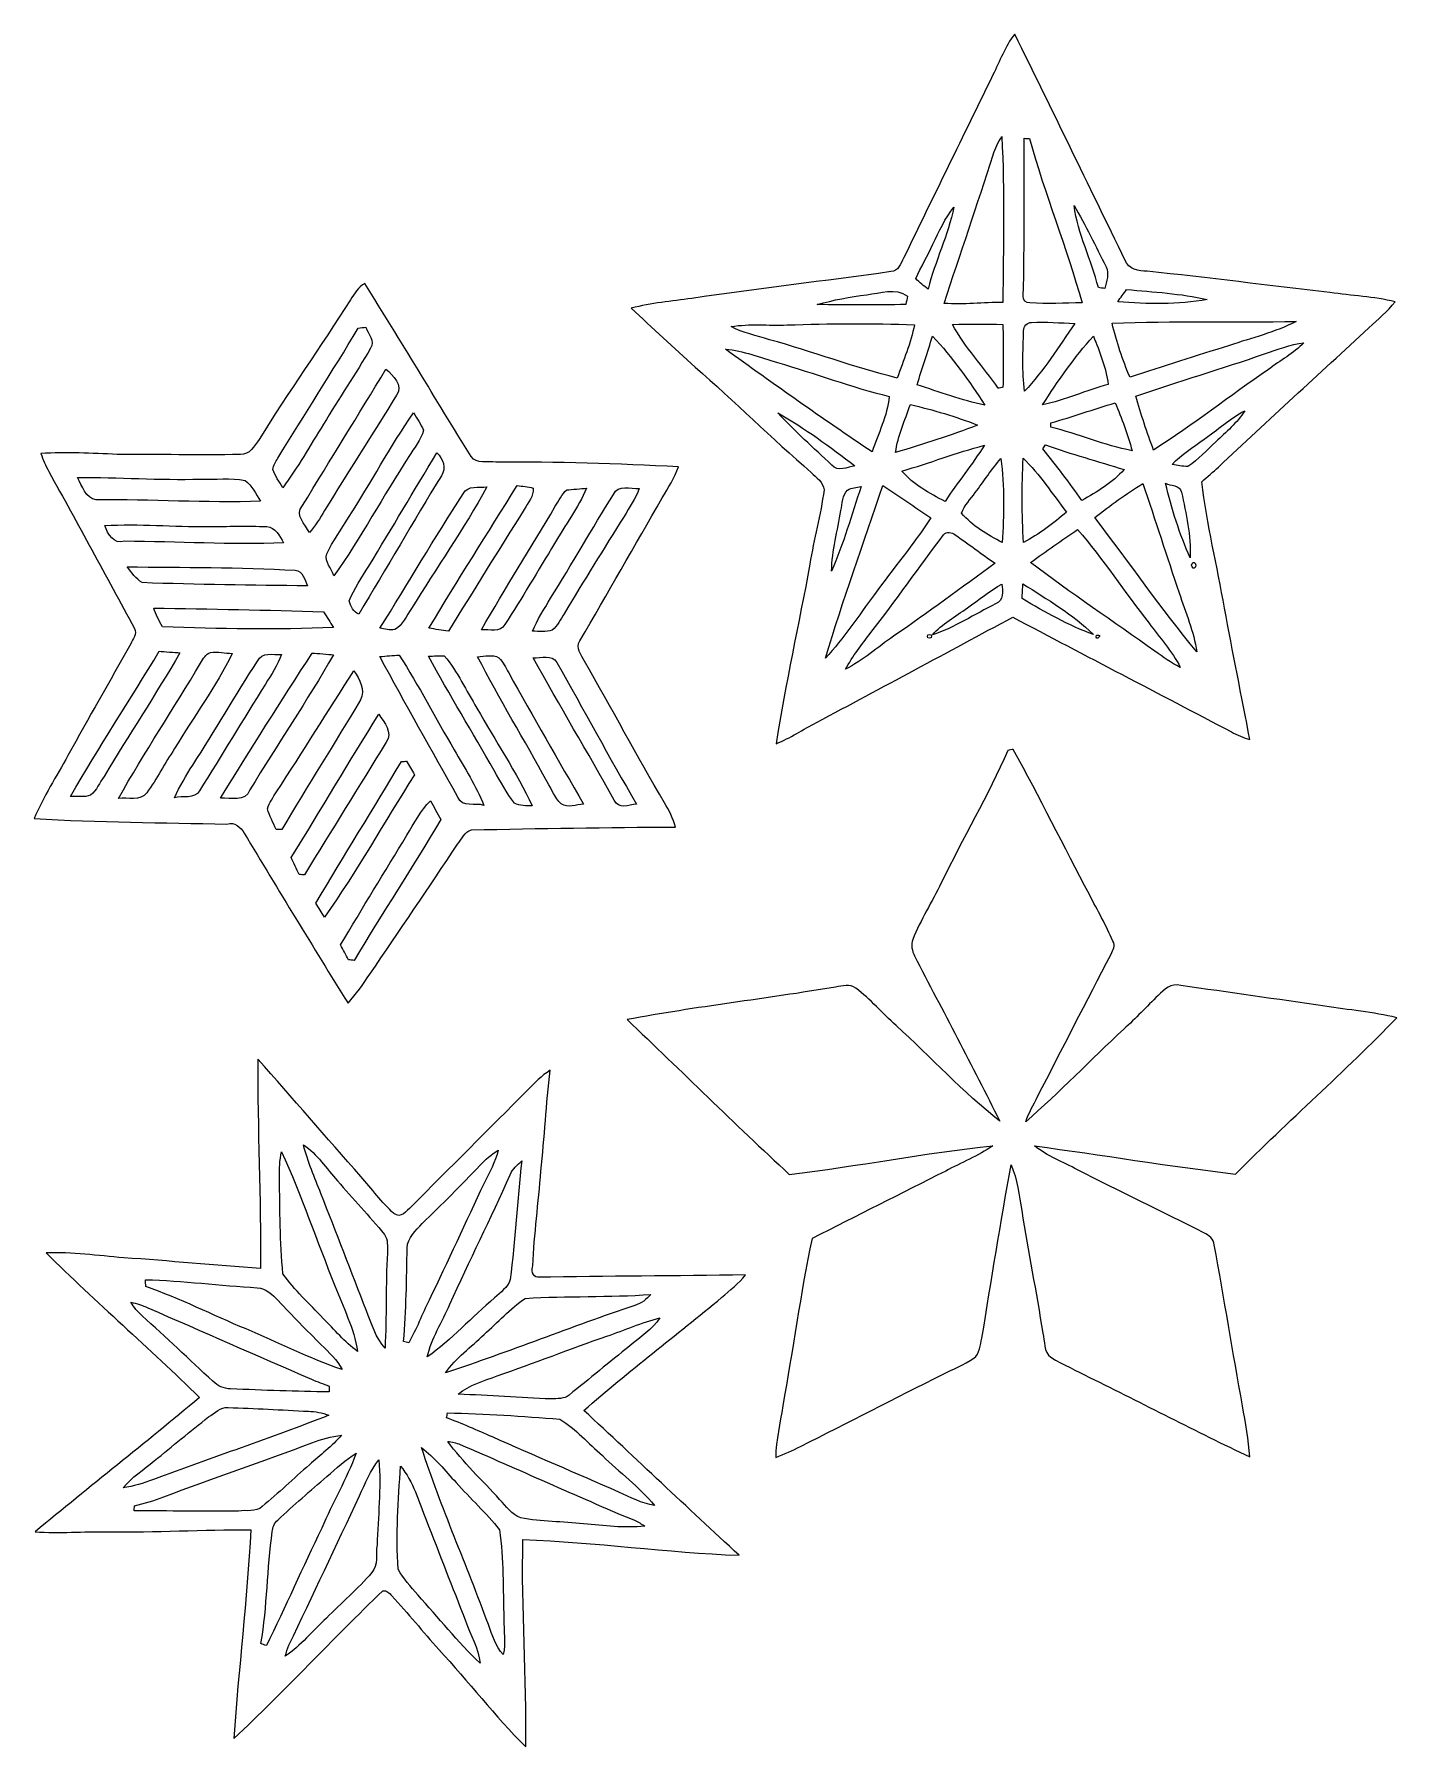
# Model space of a CAD drawing. Header units: centimetres. Extents: x -12.7 to 12.7, y -16 to 16.
import ezdxf

# ---------------------------------------------------------------- set-up
doc = ezdxf.new("R2010")
doc.units = ezdxf.units.CM
doc.header["$MEASUREMENT"] = 0
doc.layers.add('Layer 1', color=7, linetype='Continuous')

msp = doc.modelspace()

# ---------------------------------------------------------------- linework, layer by layer
at = {"layer": 'Layer 1', "color": 251, "lineweight": 9}
for points, knots in [([(5.1659, 15.19555), (5.30031, 15.44955), (5.39027, 15.73001), (5.57442, 15.95438), (5.57442, 15.95438), (6.26939, 14.55385), (6.94672, 13.14309), (7.63393, 11.73798), (7.63393, 11.73798), (7.69391, 11.56935), (7.88546, 11.5436), (8.04175, 11.53725), (8.04175, 11.53725), (9.1784, 11.42048), (10.31187, 11.27266), (11.44676, 11.14073), (11.44676, 11.14073), (11.8521, 11.08428), (12.26344, 11.06523), (12.66278, 10.96963), (12.66278, 10.96963), (12.5185, 10.79006), (12.3407, 10.64154), (12.17348, 10.48455), (12.17348, 10.48455), (11.24144, 9.61708), (10.296, 8.76441), (9.36995, 7.89023), (9.36995, 7.89023), (9.26871, 7.79604), (9.16252, 7.70714), (9.0581, 7.61647), (9.0581, 7.61647), (9.15264, 6.82414), (9.34773, 6.04697), (9.48214, 5.26063), (9.48214, 5.26063), (9.63383, 4.44289), (9.79893, 3.62762), (9.9538, 2.81058), (9.9538, 2.81058), (9.83562, 2.84868), (9.72097, 2.89666), (9.61161, 2.95452), (9.61161, 2.95452), (8.25623, 3.67171), (6.89275, 4.37303), (5.53914, 5.09341), (5.53914, 5.09341), (4.321, 4.43971), (3.10533, 3.78108), (1.88436, 3.13267), (1.88436, 3.13267), (1.63283, 3.00073), (1.39506, 2.84022), (1.12977, 2.73579), (1.12977, 2.73579), (1.30052, 3.85798), (1.55769, 4.965), (1.75701, 6.08224), (1.75701, 6.08224), (1.83392, 6.54474), (1.96056, 6.99806), (2.0223, 7.46302), (2.0223, 7.46302), (2.01948, 7.60766), (1.87096, 7.69303), (1.78241, 7.78934), (1.78241, 7.78934), (1.04863, 8.42963), (0.35154, 9.11049), (-0.38012, 9.75325), (-0.38012, 9.75325), (-0.78087, 10.11379), (-1.17387, 10.48244), (-1.56827, 10.84933), (-1.56827, 10.84933), (-1.20068, 10.95269), (-0.81827, 10.97633), (-0.44221, 11.03278), (-0.44221, 11.03278), (0.79322, 11.20599), (2.03147, 11.36086), (3.26725, 11.53125), (3.26725, 11.53125), (3.40519, 11.53548), (3.44928, 11.68153), (3.50502, 11.78243), (3.50502, 11.78243), (4.05395, 12.92261), (4.61486, 14.05643), (5.1659, 15.19555), (5.1659, 15.19555), (5.1659, 15.19555), (5.1659, 15.19555), (5.1659, 15.19555)], [0, 0, 0, 0, 0.04, 0.04, 0.04, 0.04, 0.08, 0.08, 0.08, 0.08, 0.12, 0.12, 0.12, 0.12, 0.16, 0.16, 0.16, 0.16, 0.2, 0.2, 0.2, 0.2, 0.24, 0.24, 0.24, 0.24, 0.28, 0.28, 0.28, 0.28, 0.32, 0.32, 0.32, 0.32, 0.36, 0.36, 0.36, 0.36, 0.4, 0.4, 0.4, 0.4, 0.44, 0.44, 0.44, 0.44, 0.48, 0.48, 0.48, 0.48, 0.52, 0.52, 0.52, 0.52, 0.56, 0.56, 0.56, 0.56, 0.6, 0.6, 0.6, 0.6, 0.64, 0.64, 0.64, 0.64, 0.68, 0.68, 0.68, 0.68, 0.72, 0.72, 0.72, 0.72, 0.76, 0.76, 0.76, 0.76, 0.8, 0.8, 0.8, 0.8, 0.84, 0.84, 0.84, 0.84, 0.88, 0.88, 0.88, 0.88, 0.92, 0.92, 0.92, 0.92, 1, 1, 1, 1]), ([(5.1726, 13.70507), (4.87345, 12.78114), (4.56583, 11.86039), (4.25715, 10.93964), (4.25715, 10.93964), (4.62262, 10.91459), (4.9881, 10.95587), (5.35358, 10.95869), (5.35358, 10.95869), (5.35922, 11.98774), (5.39097, 13.01821), (5.33276, 14.0462), (5.33276, 14.0462), (5.26291, 13.94107), (5.21035, 13.82536), (5.1726, 13.70507), (5.1726, 13.70507), (5.1726, 13.70507), (5.1726, 13.70507), (5.1726, 13.70507)], [0, 0, 0, 0, 0.16666667, 0.16666667, 0.16666667, 0.16666667, 0.33333333, 0.33333333, 0.33333333, 0.33333333, 0.5, 0.5, 0.5, 0.5, 0.66666667, 0.66666667, 0.66666667, 0.66666667, 1, 1, 1, 1]), ([(5.75151, 14.01586), (5.74869, 13.03514), (5.76033, 12.05407), (5.73211, 11.07334), (5.73211, 11.07334), (5.724, 11.00279), (5.78644, 10.94564), (5.85558, 10.94811), (5.85558, 10.94811), (6.17908, 10.92835), (6.50434, 10.9467), (6.8289, 10.94917), (6.8289, 10.94917), (6.54068, 11.98175), (6.13533, 12.97799), (5.84817, 14.01092), (5.84817, 14.01092), (5.82383, 14.01198), (5.7755, 14.01445), (5.75151, 14.01586), (5.75151, 14.01586), (5.75151, 14.01586), (5.75151, 14.01586), (5.75151, 14.01586)], [0, 0, 0, 0, 0.14285714, 0.14285714, 0.14285714, 0.14285714, 0.28571429, 0.28571429, 0.28571429, 0.28571429, 0.42857143, 0.42857143, 0.42857143, 0.42857143, 0.57142857, 0.57142857, 0.57142857, 0.57142857, 0.71428571, 0.71428571, 0.71428571, 0.71428571, 1, 1, 1, 1]), ([(6.67861, 12.76491), (6.75128, 12.23363), (7.00105, 11.74962), (7.13264, 11.23315), (7.13264, 11.23315), (7.16298, 11.22963), (7.22401, 11.22292), (7.25435, 11.21939), (7.25435, 11.21939), (7.28116, 11.34922), (7.3436, 11.49562), (7.27481, 11.62191), (7.27481, 11.62191), (7.08325, 12.00644), (6.89522, 12.39379), (6.67861, 12.76491), (6.67861, 12.76491), (6.67861, 12.76491), (6.67861, 12.76491), (6.67861, 12.76491)], [0, 0, 0, 0, 0.16666667, 0.16666667, 0.16666667, 0.16666667, 0.33333333, 0.33333333, 0.33333333, 0.33333333, 0.5, 0.5, 0.5, 0.5, 0.66666667, 0.66666667, 0.66666667, 0.66666667, 1, 1, 1, 1]), ([(4.05112, 12.04207), (3.94988, 11.82547), (3.83028, 11.61839), (3.73151, 11.40072), (3.73151, 11.40072), (3.80453, 11.33228), (3.88003, 11.26596), (3.9594, 11.20493), (3.9594, 11.20493), (4.09487, 11.72246), (4.33017, 12.21105), (4.442, 12.73457), (4.442, 12.73457), (4.27408, 12.52714), (4.16578, 12.2809), (4.05112, 12.04207), (4.05112, 12.04207), (4.05112, 12.04207), (4.05112, 12.04207), (4.05112, 12.04207)], [0, 0, 0, 0, 0.16666667, 0.16666667, 0.16666667, 0.16666667, 0.33333333, 0.33333333, 0.33333333, 0.33333333, 0.5, 0.5, 0.5, 0.5, 0.66666667, 0.66666667, 0.66666667, 0.66666667, 1, 1, 1, 1]), ([(-6.80067, 11.00773), (-6.72377, 11.11638), (-6.65886, 11.24621), (-6.53503, 11.30935), (-6.53503, 11.30935), (-5.85699, 10.24642), (-5.21988, 9.15459), (-4.55101, 8.08532), (-4.55101, 8.08532), (-4.45435, 7.93362), (-4.23845, 8.01017), (-4.09275, 7.98125), (-4.09275, 7.98125), (-2.95787, 7.98936), (-1.82333, 7.95091), (-0.68986, 7.89446), (-0.68986, 7.89446), (-0.75935, 7.68668), (-0.8853, 7.505), (-0.99078, 7.3145), (-0.99078, 7.3145), (-1.50513, 6.42867), (-2.01066, 5.5372), (-2.52677, 4.65208), (-2.52677, 4.65208), (-2.61567, 4.52367), (-2.49643, 4.38715), (-2.44105, 4.27391), (-2.44105, 4.27391), (-1.93904, 3.3969), (-1.46138, 2.50543), (-0.9488, 1.63407), (-0.9488, 1.63407), (-0.86307, 1.49155), (-0.79287, 1.34056), (-0.74277, 1.18146), (-0.74277, 1.18146), (-2.01136, 1.17652), (-3.27925, 1.15747), (-4.54713, 1.12854), (-4.54713, 1.12854), (-4.67907, 1.10702), (-4.7214, 0.94862), (-4.80466, 0.8636), (-4.80466, 0.8636), (-5.3437, 0.05292), (-5.88945, -0.75388), (-6.43872, -1.55786), (-6.43872, -1.55786), (-6.56714, -1.74448), (-6.6959, -1.93181), (-6.84618, -2.10185), (-6.84618, -2.10185), (-7.50094, -1.05057), (-8.13982, 0.01094), (-8.78117, 1.07033), (-8.78117, 1.07033), (-8.84855, 1.17687), (-8.95227, 1.28694), (-9.10043, 1.23896), (-9.10043, 1.23896), (-10.29741, 1.26048), (-11.49544, 1.27), (-12.691, 1.34021), (-12.691, 1.34021), (-12.52414, 1.75225), (-12.27543, 2.12408), (-12.06306, 2.51354), (-12.06306, 2.51354), (-11.68171, 3.21134), (-11.28307, 3.89961), (-10.89466, 4.59352), (-10.89466, 4.59352), (-10.85621, 4.681), (-10.76731, 4.78367), (-10.82657, 4.88279), (-10.82657, 4.88279), (-11.3508, 5.86035), (-11.88455, 6.83296), (-12.41795, 7.80556), (-12.41795, 7.80556), (-12.47652, 7.91351), (-12.52767, 8.02534), (-12.56753, 8.14141), (-12.56753, 8.14141), (-12.0941, 8.16928), (-11.62068, 8.14704), (-11.14725, 8.12694), (-11.14725, 8.12694), (-10.38207, 8.12236), (-9.6169, 8.1153), (-8.85137, 8.12306), (-8.85137, 8.12306), (-8.68098, 8.11495), (-8.58608, 8.28287), (-8.50036, 8.40492), (-8.50036, 8.40492), (-7.95532, 9.28652), (-7.35736, 10.13354), (-6.80067, 11.00773), (-6.80067, 11.00773), (-6.80067, 11.00773), (-6.80067, 11.00773), (-6.80067, 11.00773)], [0, 0, 0, 0, 0.03703704, 0.03703704, 0.03703704, 0.03703704, 0.07407407, 0.07407407, 0.07407407, 0.07407407, 0.11111111, 0.11111111, 0.11111111, 0.11111111, 0.14814815, 0.14814815, 0.14814815, 0.14814815, 0.18518519, 0.18518519, 0.18518519, 0.18518519, 0.22222222, 0.22222222, 0.22222222, 0.22222222, 0.25925926, 0.25925926, 0.25925926, 0.25925926, 0.2962963, 0.2962963, 0.2962963, 0.2962963, 0.33333333, 0.33333333, 0.33333333, 0.33333333, 0.37037037, 0.37037037, 0.37037037, 0.37037037, 0.40740741, 0.40740741, 0.40740741, 0.40740741, 0.44444444, 0.44444444, 0.44444444, 0.44444444, 0.48148148, 0.48148148, 0.48148148, 0.48148148, 0.51851852, 0.51851852, 0.51851852, 0.51851852, 0.55555556, 0.55555556, 0.55555556, 0.55555556, 0.59259259, 0.59259259, 0.59259259, 0.59259259, 0.62962963, 0.62962963, 0.62962963, 0.62962963, 0.66666667, 0.66666667, 0.66666667, 0.66666667, 0.7037037, 0.7037037, 0.7037037, 0.7037037, 0.74074074, 0.74074074, 0.74074074, 0.74074074, 0.77777778, 0.77777778, 0.77777778, 0.77777778, 0.81481481, 0.81481481, 0.81481481, 0.81481481, 0.85185185, 0.85185185, 0.85185185, 0.85185185, 0.88888889, 0.88888889, 0.88888889, 0.88888889, 0.92592593, 0.92592593, 0.92592593, 0.92592593, 1, 1, 1, 1]), ([(2.81675, 11.10121), (2.50596, 11.06135), (2.19763, 11.00455), (1.89636, 10.91847), (1.89636, 10.91847), (2.44634, 10.90719), (2.99667, 10.90613), (3.54665, 10.91989), (3.54665, 10.91989), (3.55759, 10.97245), (3.56852, 11.02466), (3.57981, 11.07722), (3.57981, 11.07722), (3.34592, 11.24021), (3.0704, 11.12873), (2.81675, 11.10121), (2.81675, 11.10121), (2.81675, 11.10121), (2.81675, 11.10121), (2.81675, 11.10121)], [0, 0, 0, 0, 0.16666667, 0.16666667, 0.16666667, 0.16666667, 0.33333333, 0.33333333, 0.33333333, 0.33333333, 0.5, 0.5, 0.5, 0.5, 0.66666667, 0.66666667, 0.66666667, 0.66666667, 1, 1, 1, 1]), ([(7.65863, 11.19858), (7.60218, 11.12344), (7.54645, 11.04794), (7.49388, 10.97033), (7.49388, 10.97033), (8.04739, 10.92553), (8.61254, 10.91318), (9.16076, 11.01408), (9.16076, 11.01408), (8.66757, 11.12379), (8.16028, 11.15131), (7.65863, 11.19858), (7.65863, 11.19858), (7.65863, 11.19858), (7.65863, 11.19858), (7.65863, 11.19858)], [0, 0, 0, 0, 0.2, 0.2, 0.2, 0.2, 0.4, 0.4, 0.4, 0.4, 0.6, 0.6, 0.6, 0.6, 1, 1, 1, 1]), ([(0.28945, 10.50749), (0.51488, 10.39178), (0.76359, 10.3371), (1.00453, 10.26336), (1.00453, 10.26336), (1.80287, 10.04217), (2.57933, 9.74655), (3.38437, 9.54864), (3.38437, 9.54864), (3.50714, 9.87425), (3.63202, 10.20163), (3.70893, 10.54206), (3.70893, 10.54206), (2.918, 10.56887), (2.12601, 10.56534), (1.33509, 10.53783), (1.33509, 10.53783), (0.98654, 10.52301), (0.63588, 10.56534), (0.28945, 10.50749), (0.28945, 10.50749), (0.28945, 10.50749), (0.28945, 10.50749), (0.28945, 10.50749)], [0, 0, 0, 0, 0.14285714, 0.14285714, 0.14285714, 0.14285714, 0.28571429, 0.28571429, 0.28571429, 0.28571429, 0.42857143, 0.42857143, 0.42857143, 0.42857143, 0.57142857, 0.57142857, 0.57142857, 0.57142857, 0.71428571, 0.71428571, 0.71428571, 0.71428571, 1, 1, 1, 1]), ([(4.41378, 10.54806), (4.64555, 10.11732), (4.99375, 9.76277), (5.26574, 9.35779), (5.26574, 9.35779), (5.28796, 9.36236), (5.33276, 9.37119), (5.35499, 9.37578), (5.35499, 9.37578), (5.36346, 9.76666), (5.3624, 10.15718), (5.35287, 10.54771), (5.35287, 10.54771), (5.03961, 10.55511), (4.72634, 10.55476), (4.41378, 10.54806), (4.41378, 10.54806), (4.41378, 10.54806), (4.41378, 10.54806), (4.41378, 10.54806)], [0, 0, 0, 0, 0.16666667, 0.16666667, 0.16666667, 0.16666667, 0.33333333, 0.33333333, 0.33333333, 0.33333333, 0.5, 0.5, 0.5, 0.5, 0.66666667, 0.66666667, 0.66666667, 0.66666667, 1, 1, 1, 1]), ([(5.73952, 10.42951), (5.73176, 10.05382), (5.70636, 9.67599), (5.7568, 9.30169), (5.7568, 9.30169), (6.11558, 9.68305), (6.39498, 10.1346), (6.69555, 10.56182), (6.69555, 10.56182), (6.42638, 10.57946), (6.1565, 10.59674), (5.88698, 10.58334), (5.88698, 10.58334), (5.80408, 10.58545), (5.7367, 10.51066), (5.73952, 10.42951), (5.73952, 10.42951), (5.73952, 10.42951), (5.73952, 10.42951), (5.73952, 10.42951)], [0, 0, 0, 0, 0.16666667, 0.16666667, 0.16666667, 0.16666667, 0.33333333, 0.33333333, 0.33333333, 0.33333333, 0.5, 0.5, 0.5, 0.5, 0.66666667, 0.66666667, 0.66666667, 0.66666667, 1, 1, 1, 1]), ([(7.38911, 10.56887), (7.47236, 10.22456), (7.58208, 9.88731), (7.72248, 9.56204), (7.72248, 9.56204), (8.33843, 9.76207), (8.95438, 9.96315), (9.57315, 10.15612), (9.57315, 10.15612), (9.98978, 10.29794), (10.42511, 10.39954), (10.81775, 10.60415), (10.81775, 10.60415), (9.67511, 10.58157), (8.53105, 10.61685), (7.38911, 10.56887), (7.38911, 10.56887), (7.38911, 10.56887), (7.38911, 10.56887), (7.38911, 10.56887)], [0, 0, 0, 0, 0.16666667, 0.16666667, 0.16666667, 0.16666667, 0.33333333, 0.33333333, 0.33333333, 0.33333333, 0.5, 0.5, 0.5, 0.5, 0.66666667, 0.66666667, 0.66666667, 0.66666667, 1, 1, 1, 1]), ([(-6.65639, 10.47786), (-7.14463, 9.664), (-7.6544, 8.86319), (-8.15499, 8.05674), (-8.15499, 8.05674), (-8.19027, 7.99042), (-8.24248, 7.9241), (-8.24424, 7.84543), (-8.24424, 7.84543), (-8.20685, 7.7216), (-8.12606, 7.61647), (-8.0615, 7.5057), (-8.0615, 7.5057), (-7.78069, 7.88141), (-7.55174, 8.29169), (-7.30268, 8.68821), (-7.30268, 8.68821), (-7.01587, 9.16411), (-6.70719, 9.6259), (-6.42426, 10.10391), (-6.42426, 10.10391), (-6.33959, 10.23549), (-6.47541, 10.37308), (-6.5114, 10.49655), (-6.5114, 10.49655), (-6.55973, 10.49056), (-6.60806, 10.48421), (-6.65639, 10.47786), (-6.65639, 10.47786), (-6.65639, 10.47786), (-6.65639, 10.47786), (-6.65639, 10.47786)], [0, 0, 0, 0, 0.11111111, 0.11111111, 0.11111111, 0.11111111, 0.22222222, 0.22222222, 0.22222222, 0.22222222, 0.33333333, 0.33333333, 0.33333333, 0.33333333, 0.44444444, 0.44444444, 0.44444444, 0.44444444, 0.55555556, 0.55555556, 0.55555556, 0.55555556, 0.66666667, 0.66666667, 0.66666667, 0.66666667, 0.77777778, 0.77777778, 0.77777778, 0.77777778, 1, 1, 1, 1]), ([(4.04195, 10.32898), (3.95446, 10.02559), (3.84263, 9.72961), (3.75902, 9.42481), (3.75902, 9.42481), (4.17318, 9.28546), (4.58664, 9.1313), (5.01597, 9.04558), (5.01597, 9.04558), (4.72387, 9.49572), (4.41237, 9.93952), (4.04195, 10.32898), (4.04195, 10.32898), (4.04195, 10.32898), (4.04195, 10.32898), (4.04195, 10.32898)], [0, 0, 0, 0, 0.2, 0.2, 0.2, 0.2, 0.4, 0.4, 0.4, 0.4, 0.6, 0.6, 0.6, 0.6, 1, 1, 1, 1]), ([(6.09265, 9.04805), (6.50963, 9.14224), (6.90474, 9.31404), (7.31573, 9.42974), (7.31573, 9.42974), (7.2734, 9.74337), (7.15521, 10.03759), (7.04056, 10.32969), (7.04056, 10.32969), (6.68531, 9.93387), (6.3791, 9.49537), (6.09265, 9.04805), (6.09265, 9.04805), (6.09265, 9.04805), (6.09265, 9.04805), (6.09265, 9.04805)], [0, 0, 0, 0, 0.2, 0.2, 0.2, 0.2, 0.4, 0.4, 0.4, 0.4, 0.6, 0.6, 0.6, 0.6, 1, 1, 1, 1]), ([(0.18362, 10.08592), (1.08708, 9.43716), (1.99231, 8.7877), (2.91906, 8.17245), (2.91906, 8.17245), (3.02701, 8.51429), (3.20587, 8.84273), (3.23444, 9.20468), (3.23444, 9.20468), (2.53136, 9.3846), (1.84803, 9.63188), (1.15305, 9.83933), (1.15305, 9.83933), (0.83273, 9.93105), (0.51911, 10.06087), (0.18362, 10.08592), (0.18362, 10.08592), (0.18362, 10.08592), (0.18362, 10.08592), (0.18362, 10.08592)], [0, 0, 0, 0, 0.16666667, 0.16666667, 0.16666667, 0.16666667, 0.33333333, 0.33333333, 0.33333333, 0.33333333, 0.5, 0.5, 0.5, 0.5, 0.66666667, 0.66666667, 0.66666667, 0.66666667, 1, 1, 1, 1]), ([(10.22932, 9.99808), (9.4324, 9.72467), (8.62489, 9.48408), (7.82902, 9.20926), (7.82902, 9.20926), (7.92356, 8.87025), (8.03928, 8.53757), (8.16098, 8.20738), (8.16098, 8.20738), (8.89829, 8.67303), (9.58233, 9.21808), (10.30199, 9.7102), (10.30199, 9.7102), (10.52142, 9.87531), (10.76519, 10.01113), (10.96169, 10.20516), (10.96169, 10.20516), (10.70733, 10.17941), (10.47062, 10.07392), (10.22932, 9.99808), (10.22932, 9.99808), (10.22932, 9.99808), (10.22932, 9.99808), (10.22932, 9.99808)], [0, 0, 0, 0, 0.14285714, 0.14285714, 0.14285714, 0.14285714, 0.28571429, 0.28571429, 0.28571429, 0.28571429, 0.42857143, 0.42857143, 0.42857143, 0.42857143, 0.57142857, 0.57142857, 0.57142857, 0.57142857, 0.71428571, 0.71428571, 0.71428571, 0.71428571, 1, 1, 1, 1]), ([(-6.13992, 9.71444), (-6.65357, 8.8646), (-7.17532, 8.0197), (-7.69355, 7.17268), (-7.69355, 7.17268), (-7.84984, 7.00264), (-7.63817, 6.81779), (-7.56655, 6.66786), (-7.56655, 6.66786), (-7.45437, 6.79239), (-7.36794, 6.93632), (-7.28116, 7.07884), (-7.28116, 7.07884), (-6.84477, 7.80274), (-6.38122, 8.5104), (-5.9399, 9.23114), (-5.9399, 9.23114), (-5.81466, 9.4174), (-6.00763, 9.59979), (-6.13992, 9.71444), (-6.13992, 9.71444), (-6.13992, 9.71444), (-6.13992, 9.71444), (-6.13992, 9.71444)], [0, 0, 0, 0, 0.14285714, 0.14285714, 0.14285714, 0.14285714, 0.28571429, 0.28571429, 0.28571429, 0.28571429, 0.42857143, 0.42857143, 0.42857143, 0.42857143, 0.57142857, 0.57142857, 0.57142857, 0.57142857, 0.71428571, 0.71428571, 0.71428571, 0.71428571, 1, 1, 1, 1]), ([(3.63026, 9.0544), (3.52831, 8.76017), (3.39425, 8.4709), (3.35545, 8.15869), (3.35545, 8.15869), (3.86662, 8.32415), (4.38379, 8.47371), (4.88368, 8.67199), (4.88368, 8.67199), (4.47728, 8.8325), (4.05536, 8.95349), (3.63026, 9.0544), (3.63026, 9.0544), (3.63026, 9.0544), (3.63026, 9.0544), (3.63026, 9.0544)], [0, 0, 0, 0, 0.2, 0.2, 0.2, 0.2, 0.4, 0.4, 0.4, 0.4, 0.6, 0.6, 0.6, 0.6, 1, 1, 1, 1]), ([(6.24822, 8.71256), (6.24822, 8.69209), (6.24822, 8.65152), (6.24787, 8.63142), (6.24787, 8.63142), (6.75905, 8.50794), (7.24553, 8.29451), (7.76235, 8.19396), (7.76235, 8.19396), (7.68015, 8.49947), (7.5662, 8.79545), (7.44696, 9.08791), (7.44696, 9.08791), (7.04656, 8.96585), (6.65039, 8.82897), (6.24822, 8.71256), (6.24822, 8.71256), (6.24822, 8.71256), (6.24822, 8.71256), (6.24822, 8.71256)], [0, 0, 0, 0, 0.16666667, 0.16666667, 0.16666667, 0.16666667, 0.33333333, 0.33333333, 0.33333333, 0.33333333, 0.5, 0.5, 0.5, 0.5, 0.66666667, 0.66666667, 0.66666667, 0.66666667, 1, 1, 1, 1]), ([(9.10114, 8.40846), (8.90217, 8.25359), (8.67463, 8.12977), (8.50635, 7.93891), (8.50635, 7.93891), (8.60407, 7.91845), (8.70073, 7.90364), (8.80198, 7.90152), (8.80198, 7.90152), (8.99425, 8.0324), (9.15441, 8.20244), (9.32339, 8.36084), (9.32339, 8.36084), (9.51036, 8.54393), (9.71815, 8.71291), (9.85855, 8.93763), (9.85855, 8.93763), (9.58515, 8.79299), (9.35267, 8.5852), (9.10114, 8.40846), (9.10114, 8.40846), (9.10114, 8.40846), (9.10114, 8.40846), (9.10114, 8.40846)], [0, 0, 0, 0, 0.14285714, 0.14285714, 0.14285714, 0.14285714, 0.28571429, 0.28571429, 0.28571429, 0.28571429, 0.42857143, 0.42857143, 0.42857143, 0.42857143, 0.57142857, 0.57142857, 0.57142857, 0.57142857, 0.71428571, 0.71428571, 0.71428571, 0.71428571, 1, 1, 1, 1]), ([(-6.83666, 6.95219), (-6.97212, 6.72536), (-7.13087, 6.51052), (-7.2427, 6.27028), (-7.2427, 6.27028), (-7.28892, 6.12281), (-7.14887, 5.9937), (-7.1083, 5.8607), (-7.1083, 5.8607), (-6.60488, 6.57719), (-6.19037, 7.35295), (-5.71024, 8.08532), (-5.71024, 8.08532), (-5.62099, 8.24795), (-5.47987, 8.39153), (-5.44001, 8.57638), (-5.44001, 8.57638), (-5.49046, 8.69033), (-5.55607, 8.79652), (-5.62663, 8.89882), (-5.62663, 8.89882), (-6.0609, 8.26982), (-6.42003, 7.59284), (-6.83666, 6.95219), (-6.83666, 6.95219), (-6.83666, 6.95219), (-6.83666, 6.95219), (-6.83666, 6.95219)], [0, 0, 0, 0, 0.125, 0.125, 0.125, 0.125, 0.25, 0.25, 0.25, 0.25, 0.375, 0.375, 0.375, 0.375, 0.5, 0.5, 0.5, 0.5, 0.625, 0.625, 0.625, 0.625, 0.75, 0.75, 0.75, 0.75, 1, 1, 1, 1]), ([(1.1594, 8.90093), (1.47796, 8.55945), (1.8251, 8.24477), (2.16764, 7.92762), (2.16764, 7.92762), (2.27806, 7.79216), (2.45763, 7.88952), (2.59803, 7.91422), (2.59803, 7.91422), (2.13554, 8.26664), (1.66423, 8.61236), (1.1594, 8.90093), (1.1594, 8.90093), (1.1594, 8.90093), (1.1594, 8.90093), (1.1594, 8.90093)], [0, 0, 0, 0, 0.2, 0.2, 0.2, 0.2, 0.4, 0.4, 0.4, 0.4, 0.6, 0.6, 0.6, 0.6, 1, 1, 1, 1]), ([(6.14627, 8.30439), (6.13428, 8.28534), (6.11029, 8.24724), (6.09829, 8.22819), (6.09829, 8.22819), (6.353, 7.91739), (6.59395, 7.59566), (6.82466, 7.26652), (6.82466, 7.26652), (7.10971, 7.42351), (7.39158, 7.60201), (7.61488, 7.8419), (7.61488, 7.8419), (7.12452, 7.99359), (6.62958, 8.13118), (6.14627, 8.30439), (6.14627, 8.30439), (6.14627, 8.30439), (6.14627, 8.30439), (6.14627, 8.30439)], [0, 0, 0, 0, 0.16666667, 0.16666667, 0.16666667, 0.16666667, 0.33333333, 0.33333333, 0.33333333, 0.33333333, 0.5, 0.5, 0.5, 0.5, 0.66666667, 0.66666667, 0.66666667, 0.66666667, 1, 1, 1, 1]), ([(-5.19024, 8.15234), (-5.61781, 7.45279), (-6.03162, 6.74476), (-6.45954, 6.0452), (-6.45954, 6.0452), (-6.5876, 5.83248), (-6.73153, 5.62681), (-6.82431, 5.39574), (-6.82431, 5.39574), (-6.80032, 5.29449), (-6.74352, 5.19183), (-6.64475, 5.14809), (-6.64475, 5.14809), (-6.12899, 6.00569), (-5.62628, 6.87282), (-5.10664, 7.72866), (-5.10664, 7.72866), (-5.00962, 7.87189), (-5.07418, 8.04439), (-5.19024, 8.15234), (-5.19024, 8.15234), (-5.19024, 8.15234), (-5.19024, 8.15234), (-5.19024, 8.15234)], [0, 0, 0, 0, 0.14285714, 0.14285714, 0.14285714, 0.14285714, 0.28571429, 0.28571429, 0.28571429, 0.28571429, 0.42857143, 0.42857143, 0.42857143, 0.42857143, 0.57142857, 0.57142857, 0.57142857, 0.57142857, 0.71428571, 0.71428571, 0.71428571, 0.71428571, 1, 1, 1, 1]), ([(3.47116, 7.81474), (3.68776, 7.56426), (3.98515, 7.39916), (4.2762, 7.25029), (4.2762, 7.25029), (4.51185, 7.60483), (4.78067, 7.93609), (5.00927, 8.29557), (5.00927, 8.29557), (4.48998, 8.15905), (3.98727, 7.96396), (3.47116, 7.81474), (3.47116, 7.81474), (3.47116, 7.81474), (3.47116, 7.81474), (3.47116, 7.81474)], [0, 0, 0, 0, 0.2, 0.2, 0.2, 0.2, 0.4, 0.4, 0.4, 0.4, 0.6, 0.6, 0.6, 0.6, 1, 1, 1, 1]), ([(4.83746, 7.41327), (4.75209, 7.28839), (4.63744, 7.17797), (4.58488, 7.03298), (4.58488, 7.03298), (4.78067, 6.78815), (5.0703, 6.63011), (5.343, 6.48194), (5.343, 6.48194), (5.37404, 7.00335), (5.38533, 7.52899), (5.31477, 8.04757), (5.31477, 8.04757), (5.13944, 7.8486), (4.99939, 7.62247), (4.83746, 7.41327), (4.83746, 7.41327), (4.83746, 7.41327), (4.83746, 7.41327), (4.83746, 7.41327)], [0, 0, 0, 0, 0.16666667, 0.16666667, 0.16666667, 0.16666667, 0.33333333, 0.33333333, 0.33333333, 0.33333333, 0.5, 0.5, 0.5, 0.5, 0.66666667, 0.66666667, 0.66666667, 0.66666667, 1, 1, 1, 1]), ([(5.73281, 8.05392), (5.7053, 7.53216), (5.70671, 7.00864), (5.73811, 6.48653), (5.73811, 6.48653), (6.03197, 6.63328), (6.28809, 6.84319), (6.54032, 7.05132), (6.54032, 7.05132), (6.27398, 7.38682), (6.04185, 7.75476), (5.73281, 8.05392), (5.73281, 8.05392), (5.73281, 8.05392), (5.73281, 8.05392), (5.73281, 8.05392)], [0, 0, 0, 0, 0.2, 0.2, 0.2, 0.2, 0.4, 0.4, 0.4, 0.4, 0.6, 0.6, 0.6, 0.6, 1, 1, 1, 1]), ([(-11.88561, 7.69232), (-11.79636, 7.5431), (-11.73639, 7.30039), (-11.53601, 7.28169), (-11.53601, 7.28169), (-10.51507, 7.28698), (-9.49413, 7.21889), (-8.47319, 7.25276), (-8.47319, 7.25276), (-8.55821, 7.38858), (-8.63688, 7.54169), (-8.76318, 7.64082), (-8.76318, 7.64082), (-9.03482, 7.69903), (-9.31986, 7.65175), (-9.59503, 7.66692), (-9.59503, 7.66692), (-10.35914, 7.64046), (-11.12185, 7.70643), (-11.88561, 7.69232), (-11.88561, 7.69232), (-11.88561, 7.69232), (-11.88561, 7.69232), (-11.88561, 7.69232)], [0, 0, 0, 0, 0.14285714, 0.14285714, 0.14285714, 0.14285714, 0.28571429, 0.28571429, 0.28571429, 0.28571429, 0.42857143, 0.42857143, 0.42857143, 0.42857143, 0.57142857, 0.57142857, 0.57142857, 0.57142857, 0.71428571, 0.71428571, 0.71428571, 0.71428571, 1, 1, 1, 1]), ([(-4.70129, 7.39317), (-5.23328, 6.56802), (-5.72964, 5.72029), (-6.2521, 4.88915), (-6.2521, 4.88915), (-6.16179, 4.8708), (-6.06795, 4.84258), (-5.97553, 4.86198), (-5.97553, 4.86198), (-5.81889, 4.93713), (-5.76315, 5.12338), (-5.66297, 5.25145), (-5.66297, 5.25145), (-5.20259, 6.01239), (-4.68365, 6.73876), (-4.25679, 7.51876), (-4.25679, 7.51876), (-4.41025, 7.505), (-4.6131, 7.55368), (-4.70129, 7.39317), (-4.70129, 7.39317), (-4.70129, 7.39317), (-4.70129, 7.39317), (-4.70129, 7.39317)], [0, 0, 0, 0, 0.14285714, 0.14285714, 0.14285714, 0.14285714, 0.28571429, 0.28571429, 0.28571429, 0.28571429, 0.42857143, 0.42857143, 0.42857143, 0.42857143, 0.57142857, 0.57142857, 0.57142857, 0.57142857, 0.71428571, 0.71428571, 0.71428571, 0.71428571, 1, 1, 1, 1]), ([(-3.69623, 7.54557), (-4.24586, 6.6608), (-4.80536, 5.78168), (-5.3377, 4.88633), (-5.3377, 4.88633), (-5.21705, 4.86798), (-5.09746, 4.8507), (-4.97611, 4.83412), (-4.97611, 4.83412), (-4.50268, 5.588), (-4.03913, 6.34824), (-3.56217, 7.10001), (-3.56217, 7.10001), (-3.49374, 7.22419), (-3.38296, 7.34695), (-3.39496, 7.49935), (-3.39496, 7.49935), (-3.49268, 7.52475), (-3.59851, 7.53181), (-3.69623, 7.54557), (-3.69623, 7.54557), (-3.69623, 7.54557), (-3.69623, 7.54557), (-3.69623, 7.54557)], [0, 0, 0, 0, 0.14285714, 0.14285714, 0.14285714, 0.14285714, 0.28571429, 0.28571429, 0.28571429, 0.28571429, 0.42857143, 0.42857143, 0.42857143, 0.42857143, 0.57142857, 0.57142857, 0.57142857, 0.57142857, 0.71428571, 0.71428571, 0.71428571, 0.71428571, 1, 1, 1, 1]), ([(-2.77054, 7.46478), (-2.86614, 7.38258), (-2.91624, 7.26123), (-2.98538, 7.15857), (-2.98538, 7.15857), (-3.43376, 6.38599), (-3.91777, 5.63457), (-4.35875, 4.85811), (-4.35875, 4.85811), (-4.21164, 4.86587), (-4.01055, 4.79954), (-3.92377, 4.95512), (-3.92377, 4.95512), (-3.60133, 5.44936), (-3.30782, 5.96195), (-2.99738, 6.4636), (-2.99738, 6.4636), (-2.8037, 6.81002), (-2.55711, 7.12823), (-2.404, 7.49688), (-2.404, 7.49688), (-2.49573, 7.48877), (-2.67882, 7.47289), (-2.77054, 7.46478), (-2.77054, 7.46478), (-2.77054, 7.46478), (-2.77054, 7.46478), (-2.77054, 7.46478)], [0, 0, 0, 0, 0.125, 0.125, 0.125, 0.125, 0.25, 0.25, 0.25, 0.25, 0.375, 0.375, 0.375, 0.375, 0.5, 0.5, 0.5, 0.5, 0.625, 0.625, 0.625, 0.625, 0.75, 0.75, 0.75, 0.75, 1, 1, 1, 1]), ([(-1.89847, 7.37941), (-2.30099, 6.74194), (-2.67423, 6.08577), (-3.07181, 5.44477), (-3.07181, 5.44477), (-3.1914, 5.24404), (-3.32158, 5.04755), (-3.40977, 4.82988), (-3.40977, 4.82988), (-3.28736, 4.8327), (-3.15965, 4.81119), (-3.04147, 4.85105), (-3.04147, 4.85105), (-2.93811, 4.92725), (-2.88625, 5.05248), (-2.81675, 5.15656), (-2.81675, 5.15656), (-2.45869, 5.76898), (-2.07663, 6.36694), (-1.70409, 6.97054), (-1.70409, 6.97054), (-1.60108, 7.13881), (-1.49031, 7.30427), (-1.4194, 7.48947), (-1.4194, 7.48947), (-1.58274, 7.48418), (-1.8124, 7.57202), (-1.89847, 7.37941), (-1.89847, 7.37941), (-1.89847, 7.37941), (-1.89847, 7.37941), (-1.89847, 7.37941)], [0, 0, 0, 0, 0.11111111, 0.11111111, 0.11111111, 0.11111111, 0.22222222, 0.22222222, 0.22222222, 0.22222222, 0.33333333, 0.33333333, 0.33333333, 0.33333333, 0.44444444, 0.44444444, 0.44444444, 0.44444444, 0.55555556, 0.55555556, 0.55555556, 0.55555556, 0.66666667, 0.66666667, 0.66666667, 0.66666667, 0.77777778, 0.77777778, 0.77777778, 0.77777778, 1, 1, 1, 1]), ([(3.1152, 7.54627), (2.75996, 6.47453), (2.36908, 5.41303), (2.05052, 4.32964), (2.05052, 4.32964), (2.38636, 4.69936), (2.66365, 5.11599), (2.9621, 5.51498), (2.9621, 5.51498), (3.30429, 5.99546), (3.69164, 6.44455), (4.00844, 6.94302), (4.00844, 6.94302), (3.70963, 7.14269), (3.41859, 7.35436), (3.1152, 7.54627), (3.1152, 7.54627), (3.1152, 7.54627), (3.1152, 7.54627), (3.1152, 7.54627)], [0, 0, 0, 0, 0.16666667, 0.16666667, 0.16666667, 0.16666667, 0.33333333, 0.33333333, 0.33333333, 0.33333333, 0.5, 0.5, 0.5, 0.5, 0.66666667, 0.66666667, 0.66666667, 0.66666667, 1, 1, 1, 1]), ([(2.45974, 7.46055), (2.35285, 7.36882), (2.37014, 7.20408), (2.33662, 7.08237), (2.33662, 7.08237), (2.27736, 6.70631), (2.16729, 6.33624), (2.16376, 5.95278), (2.16376, 5.95278), (2.38425, 6.46395), (2.53771, 7.00052), (2.71233, 7.52828), (2.71233, 7.52828), (2.62625, 7.50782), (2.53418, 7.50782), (2.45974, 7.46055), (2.45974, 7.46055), (2.45974, 7.46055), (2.45974, 7.46055), (2.45974, 7.46055)], [0, 0, 0, 0, 0.16666667, 0.16666667, 0.16666667, 0.16666667, 0.33333333, 0.33333333, 0.33333333, 0.33333333, 0.5, 0.5, 0.5, 0.5, 0.66666667, 0.66666667, 0.66666667, 0.66666667, 1, 1, 1, 1]), ([(7.06667, 6.94796), (7.70766, 6.11964), (8.29821, 5.25145), (8.96673, 4.445), (8.96673, 4.445), (8.91346, 4.82671), (8.75224, 5.18053), (8.64006, 5.54602), (8.64006, 5.54602), (8.40405, 6.22124), (8.19485, 6.90528), (7.96025, 7.58049), (7.96025, 7.58049), (7.65051, 7.38717), (7.3503, 7.17797), (7.06667, 6.94796), (7.06667, 6.94796), (7.06667, 6.94796), (7.06667, 6.94796), (7.06667, 6.94796)], [0, 0, 0, 0, 0.16666667, 0.16666667, 0.16666667, 0.16666667, 0.33333333, 0.33333333, 0.33333333, 0.33333333, 0.5, 0.5, 0.5, 0.5, 0.66666667, 0.66666667, 0.66666667, 0.66666667, 1, 1, 1, 1]), ([(8.38359, 7.58719), (8.49506, 7.11306), (8.64641, 6.64422), (8.84255, 6.19866), (8.84255, 6.19866), (8.85843, 6.61388), (8.77129, 7.02134), (8.67992, 7.4228), (8.67992, 7.4228), (8.65875, 7.55791), (8.46578, 7.53886), (8.38359, 7.58719), (8.38359, 7.58719), (8.38359, 7.58719), (8.38359, 7.58719), (8.38359, 7.58719)], [0, 0, 0, 0, 0.2, 0.2, 0.2, 0.2, 0.4, 0.4, 0.4, 0.4, 0.6, 0.6, 0.6, 0.6, 1, 1, 1, 1]), ([(-11.37797, 6.79803), (-11.31623, 6.64528), (-11.21851, 6.44384), (-11.00684, 6.50628), (-11.00684, 6.50628), (-10.01942, 6.50417), (-9.0327, 6.43679), (-8.04527, 6.47771), (-8.04527, 6.47771), (-8.11548, 6.604), (-8.1952, 6.76804), (-8.3596, 6.77969), (-8.3596, 6.77969), (-8.72402, 6.79627), (-9.08914, 6.7818), (-9.45392, 6.78286), (-9.45392, 6.78286), (-10.09562, 6.76981), (-10.73662, 6.84319), (-11.37797, 6.79803), (-11.37797, 6.79803), (-11.37797, 6.79803), (-11.37797, 6.79803), (-11.37797, 6.79803)], [0, 0, 0, 0, 0.14285714, 0.14285714, 0.14285714, 0.14285714, 0.28571429, 0.28571429, 0.28571429, 0.28571429, 0.42857143, 0.42857143, 0.42857143, 0.42857143, 0.57142857, 0.57142857, 0.57142857, 0.57142857, 0.71428571, 0.71428571, 0.71428571, 0.71428571, 1, 1, 1, 1]), ([(4.24903, 6.6287), (3.79324, 6.02439), (3.36074, 5.40279), (2.89436, 4.8066), (2.89436, 4.8066), (2.72327, 4.58858), (2.55711, 4.36528), (2.42094, 4.12327), (2.42094, 4.12327), (2.74549, 4.2866), (3.01854, 4.53214), (3.31699, 4.7364), (3.31699, 4.7364), (3.95552, 5.17949), (4.58276, 5.63845), (5.21, 6.09706), (5.21, 6.09706), (4.95917, 6.26922), (4.71611, 6.45372), (4.46634, 6.62729), (4.46634, 6.62729), (4.40461, 6.66962), (4.29877, 6.70631), (4.24903, 6.6287), (4.24903, 6.6287), (4.24903, 6.6287), (4.24903, 6.6287), (4.24903, 6.6287)], [0, 0, 0, 0, 0.125, 0.125, 0.125, 0.125, 0.25, 0.25, 0.25, 0.25, 0.375, 0.375, 0.375, 0.375, 0.5, 0.5, 0.5, 0.5, 0.625, 0.625, 0.625, 0.625, 0.75, 0.75, 0.75, 0.75, 1, 1, 1, 1]), ([(5.86793, 6.11153), (6.62464, 5.53791), (7.4138, 5.00839), (8.18709, 4.457), (8.18709, 4.457), (8.33984, 4.35293), (8.48977, 4.24003), (8.65664, 4.15784), (8.65664, 4.15784), (8.51235, 4.4637), (8.26858, 4.70676), (8.07632, 4.98158), (8.07632, 4.98158), (7.62476, 5.55766), (7.22224, 6.1722), (6.74635, 6.72889), (6.74635, 6.72889), (6.45213, 6.52463), (6.15826, 6.32037), (5.86793, 6.11153), (5.86793, 6.11153), (5.86793, 6.11153), (5.86793, 6.11153), (5.86793, 6.11153)], [0, 0, 0, 0, 0.14285714, 0.14285714, 0.14285714, 0.14285714, 0.28571429, 0.28571429, 0.28571429, 0.28571429, 0.42857143, 0.42857143, 0.42857143, 0.42857143, 0.57142857, 0.57142857, 0.57142857, 0.57142857, 0.71428571, 0.71428571, 0.71428571, 0.71428571, 1, 1, 1, 1]), ([(8.89829, 6.11294), (8.86054, 6.09248), (8.86054, 6.02721), (8.89829, 6.0064), (8.89829, 6.0064), (8.96144, 5.99476), (8.96144, 6.12493), (8.89829, 6.11294), (8.89829, 6.11294), (8.89829, 6.11294), (8.89829, 6.11294), (8.89829, 6.11294)], [0, 0, 0, 0, 0.25, 0.25, 0.25, 0.25, 0.5, 0.5, 0.5, 0.5, 1, 1, 1, 1]), ([(-10.96239, 6.0318), (-10.88055, 5.9242), (-10.79941, 5.81025), (-10.68335, 5.73652), (-10.68335, 5.73652), (-9.65712, 5.69666), (-8.62983, 5.6889), (-7.60289, 5.67726), (-7.60289, 5.67726), (-7.64664, 5.78838), (-7.68615, 5.95595), (-7.83043, 5.96618), (-7.83043, 5.96618), (-8.87289, 6.03144), (-9.91888, 6.01486), (-10.96239, 6.0318), (-10.96239, 6.0318), (-10.96239, 6.0318), (-10.96239, 6.0318), (-10.96239, 6.0318)], [0, 0, 0, 0, 0.16666667, 0.16666667, 0.16666667, 0.16666667, 0.33333333, 0.33333333, 0.33333333, 0.33333333, 0.5, 0.5, 0.5, 0.5, 0.66666667, 0.66666667, 0.66666667, 0.66666667, 1, 1, 1, 1]), ([(4.69177, 5.26697), (4.47093, 5.10329), (4.22293, 4.96922), (4.03948, 4.76074), (4.03948, 4.76074), (4.45541, 4.90043), (4.82865, 5.14491), (5.21811, 5.34353), (5.21811, 5.34353), (5.37721, 5.39821), (5.3437, 5.58165), (5.337, 5.71077), (5.337, 5.71077), (5.10734, 5.58553), (4.90731, 5.41408), (4.69177, 5.26697), (4.69177, 5.26697), (4.69177, 5.26697), (4.69177, 5.26697), (4.69177, 5.26697)], [0, 0, 0, 0, 0.16666667, 0.16666667, 0.16666667, 0.16666667, 0.33333333, 0.33333333, 0.33333333, 0.33333333, 0.5, 0.5, 0.5, 0.5, 0.66666667, 0.66666667, 0.66666667, 0.66666667, 1, 1, 1, 1]), ([(5.72611, 5.71359), (5.72294, 5.64445), (5.71588, 5.50686), (5.71271, 5.43807), (5.71271, 5.43807), (6.13957, 5.18619), (6.57525, 4.93431), (7.04444, 4.77097), (7.04444, 4.77097), (6.65321, 5.14315), (6.18261, 5.42855), (5.72611, 5.71359), (5.72611, 5.71359), (5.72611, 5.71359), (5.72611, 5.71359), (5.72611, 5.71359)], [0, 0, 0, 0, 0.2, 0.2, 0.2, 0.2, 0.4, 0.4, 0.4, 0.4, 0.6, 0.6, 0.6, 0.6, 1, 1, 1, 1]), ([(-10.46639, 5.26168), (-10.42264, 5.14174), (-10.36655, 5.02672), (-10.30446, 4.91526), (-10.30446, 4.91526), (-9.24295, 4.87328), (-8.17968, 4.85281), (-7.11817, 4.90219), (-7.11817, 4.90219), (-7.1785, 4.99922), (-7.23988, 5.09623), (-7.30056, 5.19254), (-7.30056, 5.19254), (-8.35572, 5.22923), (-9.41123, 5.24475), (-10.46639, 5.26168), (-10.46639, 5.26168), (-10.46639, 5.26168), (-10.46639, 5.26168), (-10.46639, 5.26168)], [0, 0, 0, 0, 0.16666667, 0.16666667, 0.16666667, 0.16666667, 0.33333333, 0.33333333, 0.33333333, 0.33333333, 0.5, 0.5, 0.5, 0.5, 0.66666667, 0.66666667, 0.66666667, 0.66666667, 1, 1, 1, 1]), ([(3.95764, 4.76603), (3.93894, 4.70888), (3.9587, 4.68912), (4.0162, 4.70747), (4.0162, 4.70747), (4.03419, 4.76497), (4.01479, 4.78472), (3.95764, 4.76603), (3.95764, 4.76603), (3.95764, 4.76603), (3.95764, 4.76603), (3.95764, 4.76603)], [0, 0, 0, 0, 0.25, 0.25, 0.25, 0.25, 0.5, 0.5, 0.5, 0.5, 1, 1, 1, 1]), ([(-10.36444, 4.457), (-10.90383, 3.54965), (-11.4905, 2.67018), (-12.01438, 1.75331), (-12.01438, 1.75331), (-11.89161, 1.75754), (-11.75861, 1.72897), (-11.64255, 1.77659), (-11.64255, 1.77659), (-11.52578, 1.86373), (-11.47533, 2.01189), (-11.39137, 2.12549), (-11.39137, 2.12549), (-10.92782, 2.89807), (-10.43005, 3.65019), (-9.97638, 4.42877), (-9.97638, 4.42877), (-10.07339, 4.43583), (-10.26742, 4.44994), (-10.36444, 4.457), (-10.36444, 4.457), (-10.36444, 4.457), (-10.36444, 4.457), (-10.36444, 4.457)], [0, 0, 0, 0, 0.14285714, 0.14285714, 0.14285714, 0.14285714, 0.28571429, 0.28571429, 0.28571429, 0.28571429, 0.42857143, 0.42857143, 0.42857143, 0.42857143, 0.57142857, 0.57142857, 0.57142857, 0.57142857, 0.71428571, 0.71428571, 0.71428571, 0.71428571, 1, 1, 1, 1]), ([(-9.407, 4.43618), (-9.49942, 4.40796), (-9.54246, 4.31271), (-9.59256, 4.23862), (-9.59256, 4.23862), (-10.09244, 3.39126), (-10.63995, 2.57175), (-11.1222, 1.7145), (-11.1222, 1.7145), (-10.95322, 1.74343), (-10.71474, 1.65241), (-10.5948, 1.81857), (-10.5948, 1.81857), (-10.40677, 2.08351), (-10.25649, 2.37314), (-10.07692, 2.64372), (-10.07692, 2.64372), (-9.72238, 3.23639), (-9.30681, 3.79448), (-9.00201, 4.41537), (-9.00201, 4.41537), (-9.13677, 4.42347), (-9.27259, 4.45418), (-9.407, 4.43618), (-9.407, 4.43618), (-9.407, 4.43618), (-9.407, 4.43618), (-9.407, 4.43618)], [0, 0, 0, 0, 0.125, 0.125, 0.125, 0.125, 0.25, 0.25, 0.25, 0.25, 0.375, 0.375, 0.375, 0.375, 0.5, 0.5, 0.5, 0.5, 0.625, 0.625, 0.625, 0.625, 0.75, 0.75, 0.75, 0.75, 1, 1, 1, 1]), ([(-8.5314, 4.27496), (-8.94521, 3.63714), (-9.32621, 2.97815), (-9.73649, 2.33751), (-9.73649, 2.33751), (-9.86455, 2.14313), (-9.97955, 1.93993), (-10.07939, 1.72932), (-10.07939, 1.72932), (-9.93087, 1.7713), (-9.70439, 1.69193), (-9.61267, 1.85808), (-9.61267, 1.85808), (-9.19745, 2.51637), (-8.80269, 3.1877), (-8.38429, 3.84422), (-8.38429, 3.84422), (-8.27493, 4.02273), (-8.15464, 4.19735), (-8.0869, 4.39703), (-8.0869, 4.39703), (-8.24142, 4.38962), (-8.45414, 4.45312), (-8.5314, 4.27496), (-8.5314, 4.27496), (-8.5314, 4.27496), (-8.5314, 4.27496), (-8.5314, 4.27496)], [0, 0, 0, 0, 0.125, 0.125, 0.125, 0.125, 0.25, 0.25, 0.25, 0.25, 0.375, 0.375, 0.375, 0.375, 0.5, 0.5, 0.5, 0.5, 0.625, 0.625, 0.625, 0.625, 0.75, 0.75, 0.75, 0.75, 1, 1, 1, 1]), ([(-7.51117, 4.42454), (-8.09749, 3.53448), (-8.65664, 2.62714), (-9.21861, 1.72191), (-9.21861, 1.72191), (-9.02952, 1.73285), (-8.76035, 1.63936), (-8.67463, 1.87572), (-8.67463, 1.87572), (-8.1624, 2.71921), (-7.60677, 3.53731), (-7.1157, 4.39279), (-7.1157, 4.39279), (-7.21448, 4.4009), (-7.41239, 4.41643), (-7.51117, 4.42454), (-7.51117, 4.42454), (-7.51117, 4.42454), (-7.51117, 4.42454), (-7.51117, 4.42454)], [0, 0, 0, 0, 0.16666667, 0.16666667, 0.16666667, 0.16666667, 0.33333333, 0.33333333, 0.33333333, 0.33333333, 0.5, 0.5, 0.5, 0.5, 0.66666667, 0.66666667, 0.66666667, 0.66666667, 1, 1, 1, 1]), ([(-6.25175, 4.35857), (-5.78256, 3.47627), (-5.28302, 2.60985), (-4.79831, 1.73602), (-4.79831, 1.73602), (-4.72775, 1.53459), (-4.46564, 1.64042), (-4.3143, 1.58609), (-4.3143, 1.58609), (-4.45999, 1.94981), (-4.67378, 2.28036), (-4.8671, 2.61973), (-4.8671, 2.61973), (-5.21247, 3.20711), (-5.52538, 3.81318), (-5.89298, 4.3875), (-5.89298, 4.3875), (-6.01257, 4.37939), (-6.13322, 4.37021), (-6.25175, 4.35857), (-6.25175, 4.35857), (-6.25175, 4.35857), (-6.25175, 4.35857), (-6.25175, 4.35857)], [0, 0, 0, 0, 0.14285714, 0.14285714, 0.14285714, 0.14285714, 0.28571429, 0.28571429, 0.28571429, 0.28571429, 0.42857143, 0.42857143, 0.42857143, 0.42857143, 0.57142857, 0.57142857, 0.57142857, 0.57142857, 0.71428571, 0.71428571, 0.71428571, 0.71428571, 1, 1, 1, 1]), ([(-5.34441, 4.36386), (-4.95494, 3.64455), (-4.52843, 2.94534), (-4.12415, 2.23414), (-4.12415, 2.23414), (-3.99962, 2.0313), (-3.89661, 1.81293), (-3.74244, 1.62984), (-3.74244, 1.62984), (-3.64578, 1.56845), (-3.52266, 1.58503), (-3.41295, 1.57516), (-3.41295, 1.57516), (-3.71316, 2.20627), (-4.10016, 2.79012), (-4.44341, 3.39761), (-4.44341, 3.39761), (-4.64485, 3.72216), (-4.80219, 4.07882), (-5.05266, 4.37021), (-5.05266, 4.37021), (-5.15003, 4.37868), (-5.24739, 4.36739), (-5.34441, 4.36386), (-5.34441, 4.36386), (-5.34441, 4.36386), (-5.34441, 4.36386), (-5.34441, 4.36386)], [0, 0, 0, 0, 0.125, 0.125, 0.125, 0.125, 0.25, 0.25, 0.25, 0.25, 0.375, 0.375, 0.375, 0.375, 0.5, 0.5, 0.5, 0.5, 0.625, 0.625, 0.625, 0.625, 0.75, 0.75, 0.75, 0.75, 1, 1, 1, 1]), ([(-4.43177, 4.35646), (-4.03137, 3.56235), (-3.55688, 2.80635), (-3.13602, 2.02248), (-3.13602, 2.02248), (-3.05241, 1.88489), (-2.99173, 1.72756), (-2.87532, 1.6129), (-2.87532, 1.6129), (-2.74796, 1.53494), (-2.59627, 1.59562), (-2.45798, 1.61008), (-2.45798, 1.61008), (-2.92717, 2.42323), (-3.39884, 3.23533), (-3.8518, 4.05765), (-3.8518, 4.05765), (-3.91037, 4.15184), (-3.95693, 4.25662), (-4.0349, 4.33635), (-4.0349, 4.33635), (-4.15308, 4.41043), (-4.30019, 4.35609), (-4.43177, 4.35646), (-4.43177, 4.35646), (-4.43177, 4.35646), (-4.43177, 4.35646), (-4.43177, 4.35646)], [0, 0, 0, 0, 0.125, 0.125, 0.125, 0.125, 0.25, 0.25, 0.25, 0.25, 0.375, 0.375, 0.375, 0.375, 0.5, 0.5, 0.5, 0.5, 0.625, 0.625, 0.625, 0.625, 0.75, 0.75, 0.75, 0.75, 1, 1, 1, 1]), ([(-3.3939, 4.33776), (-2.90671, 3.44453), (-2.38037, 2.57211), (-1.88472, 1.68311), (-1.88472, 1.68311), (-1.81028, 1.50707), (-1.61766, 1.59244), (-1.4702, 1.60973), (-1.4702, 1.60973), (-1.98349, 2.47968), (-2.45445, 3.37362), (-2.95892, 4.24815), (-2.95892, 4.24815), (-3.04042, 4.40867), (-3.2602, 4.32153), (-3.3939, 4.33776), (-3.3939, 4.33776), (-3.3939, 4.33776), (-3.3939, 4.33776), (-3.3939, 4.33776)], [0, 0, 0, 0, 0.16666667, 0.16666667, 0.16666667, 0.16666667, 0.33333333, 0.33333333, 0.33333333, 0.33333333, 0.5, 0.5, 0.5, 0.5, 0.66666667, 0.66666667, 0.66666667, 0.66666667, 1, 1, 1, 1]), ([(-8.17827, 1.83727), (-8.23683, 1.73532), (-8.31691, 1.64042), (-8.34725, 1.52471), (-8.34725, 1.52471), (-8.30809, 1.39065), (-8.24318, 1.26506), (-8.18603, 1.13771), (-8.18603, 1.13771), (-8.15887, 1.13842), (-8.10454, 1.13912), (-8.07738, 1.13947), (-8.07738, 1.13947), (-7.59901, 1.94981), (-7.09524, 2.74497), (-6.61229, 3.55248), (-6.61229, 3.55248), (-6.51492, 3.74121), (-6.63452, 3.937), (-6.7347, 4.09399), (-6.7347, 4.09399), (-7.22119, 3.34539), (-7.68791, 2.58375), (-8.17827, 1.83727), (-8.17827, 1.83727), (-8.17827, 1.83727), (-8.17827, 1.83727), (-8.17827, 1.83727)], [0, 0, 0, 0, 0.125, 0.125, 0.125, 0.125, 0.25, 0.25, 0.25, 0.25, 0.375, 0.375, 0.375, 0.375, 0.5, 0.5, 0.5, 0.5, 0.625, 0.625, 0.625, 0.625, 0.75, 0.75, 0.75, 0.75, 1, 1, 1, 1]), ([(-7.90381, 0.61348), (-7.85336, 0.508), (-7.80327, 0.40252), (-7.75317, 0.29598), (-7.75317, 0.29598), (-7.72883, 0.29492), (-7.6805, 0.29281), (-7.65651, 0.29175), (-7.65651, 0.29175), (-7.15345, 1.1176), (-6.64228, 1.93816), (-6.13604, 2.76119), (-6.13604, 2.76119), (-6.00516, 2.94182), (-6.17202, 3.13514), (-6.27151, 3.28436), (-6.27151, 3.28436), (-6.82466, 2.39995), (-7.35348, 1.50001), (-7.90381, 0.61348), (-7.90381, 0.61348), (-7.90381, 0.61348), (-7.90381, 0.61348), (-7.90381, 0.61348)], [0, 0, 0, 0, 0.14285714, 0.14285714, 0.14285714, 0.14285714, 0.28571429, 0.28571429, 0.28571429, 0.28571429, 0.42857143, 0.42857143, 0.42857143, 0.42857143, 0.57142857, 0.57142857, 0.57142857, 0.57142857, 0.71428571, 0.71428571, 0.71428571, 0.71428571, 1, 1, 1, 1]), ([(5.44706, 2.61091), (5.47176, 2.6155), (5.5215, 2.62502), (5.54655, 2.62961), (5.54655, 2.62961), (6.04291, 1.7399), (6.48529, 0.82092), (6.96648, -0.07761), (6.96648, -0.07761), (7.11253, -0.36653), (7.27763, -0.64664), (7.40322, -0.94615), (7.40322, -0.94615), (7.46001, -1.02482), (7.40322, -1.11055), (7.37182, -1.18427), (7.37182, -1.18427), (6.90862, -2.06586), (6.45813, -2.95417), (6.00022, -3.83858), (6.00022, -3.83858), (5.92226, -3.9938), (5.83583, -4.14514), (5.77832, -4.30953), (5.77832, -4.30953), (6.41121, -3.76132), (6.9887, -3.15172), (7.60536, -2.58515), (7.60536, -2.58515), (7.82655, -2.38337), (8.03328, -2.16676), (8.24565, -1.9558), (8.24565, -1.9558), (8.35889, -1.84714), (8.4866, -1.71379), (8.66651, -1.772), (8.66651, -1.772), (9.56116, -1.89406), (10.45439, -2.02706), (11.34868, -2.15371), (11.34868, -2.15371), (11.79601, -2.22497), (12.24933, -2.26518), (12.691, -2.36961), (12.691, -2.36961), (11.72475, -3.37574), (10.67065, -4.29296), (9.68851, -5.28285), (9.68851, -5.28285), (8.43545, -5.13963), (7.19226, -4.92232), (5.94166, -4.76004), (5.94166, -4.76004), (6.18508, -4.94807), (6.47259, -5.06413), (6.74458, -5.20277), (6.74458, -5.20277), (7.52457, -5.60423), (8.31691, -5.98206), (9.09867, -6.37999), (9.09867, -6.37999), (9.18827, -6.42656), (9.28458, -6.49077), (9.29199, -6.60224), (9.29199, -6.60224), (9.47543, -7.60096), (9.63418, -8.60426), (9.81975, -9.60262), (9.81975, -9.60262), (9.87019, -9.91941), (9.93263, -10.23479), (9.95451, -10.55547), (9.95451, -10.55547), (8.9505, -10.07852), (7.96555, -9.56064), (6.96718, -9.07132), (6.96718, -9.07132), (6.72871, -8.94538), (6.47823, -8.84097), (6.24999, -8.69739), (6.24999, -8.69739), (6.10182, -8.6032), (6.1431, -8.39118), (6.09582, -8.24689), (6.09582, -8.24689), (5.9787, -7.48419), (5.82489, -6.72783), (5.70565, -5.96548), (5.70565, -5.96548), (5.64921, -5.68043), (5.63333, -5.37952), (5.50527, -5.11423), (5.50527, -5.11423), (5.31266, -6.18738), (5.13556, -7.2637), (4.96341, -8.34037), (4.96341, -8.34037), (4.92531, -8.46315), (4.92919, -8.63248), (4.81101, -8.71574), (4.81101, -8.71574), (4.62827, -8.83638), (4.42577, -8.9207), (4.23033, -9.01806), (4.23033, -9.01806), (3.34451, -9.45622), (2.47033, -9.91694), (1.58627, -10.35827), (1.58627, -10.35827), (1.43492, -10.43376), (1.28217, -10.50644), (1.12201, -10.56182), (1.12201, -10.56182), (1.12695, -10.23868), (1.20385, -9.92328), (1.25254, -9.60509), (1.25254, -9.60509), (1.44374, -8.56616), (1.58027, -7.517), (1.79899, -6.483), (1.79899, -6.483), (2.62908, -6.06496), (3.45916, -5.64727), (4.28784, -5.22676), (4.28784, -5.22676), (4.58276, -5.07506), (4.88756, -4.94137), (5.16625, -4.75969), (5.16625, -4.75969), (3.89625, -4.8828), (2.64319, -5.14421), (1.3753, -5.2892), (1.3753, -5.2892), (0.35119, -4.34587), (-0.63659, -3.3641), (-1.64765, -2.40665), (-1.64765, -2.40665), (-0.36036, -2.16076), (0.94527, -2.02037), (2.23714, -1.79881), (2.23714, -1.79881), (2.35779, -1.78082), (2.50878, -1.72861), (2.61567, -1.81963), (2.61567, -1.81963), (2.88696, -2.02742), (3.11203, -2.28811), (3.36462, -2.51707), (3.36462, -2.51707), (4.01479, -3.10375), (4.60569, -3.75744), (5.29749, -4.29649), (5.29749, -4.29649), (4.77714, -3.26638), (4.23951, -2.24472), (3.70858, -1.22026), (3.70858, -1.22026), (3.66554, -1.12606), (3.63167, -1.01036), (3.67365, -0.91088), (3.67365, -0.91088), (3.82393, -0.54716), (4.03207, -0.21131), (4.20599, 0.14111), (4.20599, 0.14111), (4.60498, 0.97155), (5.07982, 1.76566), (5.44706, 2.61091)], [0, 0, 0, 0, 0.02325581, 0.02325581, 0.02325581, 0.02325581, 0.04651163, 0.04651163, 0.04651163, 0.04651163, 0.06976744, 0.06976744, 0.06976744, 0.06976744, 0.09302326, 0.09302326, 0.09302326, 0.09302326, 0.11627907, 0.11627907, 0.11627907, 0.11627907, 0.13953488, 0.13953488, 0.13953488, 0.13953488, 0.1627907, 0.1627907, 0.1627907, 0.1627907, 0.18604651, 0.18604651, 0.18604651, 0.18604651, 0.20930233, 0.20930233, 0.20930233, 0.20930233, 0.23255814, 0.23255814, 0.23255814, 0.23255814, 0.25581395, 0.25581395, 0.25581395, 0.25581395, 0.27906977, 0.27906977, 0.27906977, 0.27906977, 0.30232558, 0.30232558, 0.30232558, 0.30232558, 0.3255814, 0.3255814, 0.3255814, 0.3255814, 0.34883721, 0.34883721, 0.34883721, 0.34883721, 0.37209302, 0.37209302, 0.37209302, 0.37209302, 0.39534884, 0.39534884, 0.39534884, 0.39534884, 0.41860465, 0.41860465, 0.41860465, 0.41860465, 0.44186047, 0.44186047, 0.44186047, 0.44186047, 0.46511628, 0.46511628, 0.46511628, 0.46511628, 0.48837209, 0.48837209, 0.48837209, 0.48837209, 0.51162791, 0.51162791, 0.51162791, 0.51162791, 0.53488372, 0.53488372, 0.53488372, 0.53488372, 0.55813953, 0.55813953, 0.55813953, 0.55813953, 0.58139535, 0.58139535, 0.58139535, 0.58139535, 0.60465116, 0.60465116, 0.60465116, 0.60465116, 0.62790698, 0.62790698, 0.62790698, 0.62790698, 0.65116279, 0.65116279, 0.65116279, 0.65116279, 0.6744186, 0.6744186, 0.6744186, 0.6744186, 0.69767442, 0.69767442, 0.69767442, 0.69767442, 0.72093023, 0.72093023, 0.72093023, 0.72093023, 0.74418605, 0.74418605, 0.74418605, 0.74418605, 0.76744186, 0.76744186, 0.76744186, 0.76744186, 0.79069767, 0.79069767, 0.79069767, 0.79069767, 0.81395349, 0.81395349, 0.81395349, 0.81395349, 0.8372093, 0.8372093, 0.8372093, 0.8372093, 0.86046512, 0.86046512, 0.86046512, 0.86046512, 0.88372093, 0.88372093, 0.88372093, 0.88372093, 0.90697674, 0.90697674, 0.90697674, 0.90697674, 0.93023256, 0.93023256, 0.93023256, 0.93023256, 0.95348837, 0.95348837, 0.95348837, 0.95348837, 1, 1, 1, 1]), ([(-5.85029, 2.40524), (-6.37558, 1.52083), (-6.92132, 0.64876), (-7.44661, -0.23565), (-7.44661, -0.23565), (-7.39264, -0.32208), (-7.33901, -0.40887), (-7.28469, -0.496), (-7.28469, -0.496), (-6.67791, 0.35807), (-6.17273, 1.27882), (-5.6044, 2.1583), (-5.6044, 2.1583), (-5.65485, 2.24155), (-5.70459, 2.32481), (-5.75434, 2.40736), (-5.75434, 2.40736), (-5.77832, 2.40701), (-5.8263, 2.40595), (-5.85029, 2.40524), (-5.85029, 2.40524), (-5.85029, 2.40524), (-5.85029, 2.40524), (-5.85029, 2.40524)], [0, 0, 0, 0, 0.14285714, 0.14285714, 0.14285714, 0.14285714, 0.28571429, 0.28571429, 0.28571429, 0.28571429, 0.42857143, 0.42857143, 0.42857143, 0.42857143, 0.57142857, 0.57142857, 0.57142857, 0.57142857, 0.71428571, 0.71428571, 0.71428571, 0.71428571, 1, 1, 1, 1]), ([(-5.7494, 1.03082), (-6.15827, 0.34784), (-6.58019, -0.32738), (-6.98412, -1.01353), (-6.98412, -1.01353), (-6.93473, -1.1056), (-6.8864, -1.19803), (-6.83948, -1.29152), (-6.83948, -1.29152), (-6.81232, -1.29434), (-6.75834, -1.29998), (-6.73118, -1.30281), (-6.73118, -1.30281), (-6.2066, -0.4198), (-5.63898, 0.43674), (-5.11863, 1.32257), (-5.11863, 1.32257), (-5.18178, 1.43898), (-5.24457, 1.55505), (-5.30948, 1.67005), (-5.30948, 1.67005), (-5.49857, 1.48943), (-5.60899, 1.24742), (-5.7494, 1.03082)], [0, 0, 0, 0, 0.14285714, 0.14285714, 0.14285714, 0.14285714, 0.28571429, 0.28571429, 0.28571429, 0.28571429, 0.42857143, 0.42857143, 0.42857143, 0.42857143, 0.57142857, 0.57142857, 0.57142857, 0.57142857, 0.71428571, 0.71428571, 0.71428571, 0.71428571, 1, 1, 1, 1]), ([(-8.52505, -3.14432), (-7.87453, -3.86187), (-7.25329, -4.60587), (-6.607, -5.32766), (-6.607, -5.32766), (-6.40309, -5.55802), (-6.22, -5.80955), (-5.99281, -6.01804), (-5.99281, -6.01804), (-5.85805, -6.12317), (-5.75822, -5.96583), (-5.66896, -5.89245), (-5.66896, -5.89245), (-4.94824, -5.16679), (-4.22257, -4.44571), (-3.50255, -3.71934), (-3.50255, -3.71934), (-3.36991, -3.5874), (-3.24009, -3.44947), (-3.08028, -3.34963), (-3.08028, -3.34963), (-3.15754, -3.9737), (-3.18329, -4.6027), (-3.2549, -5.22782), (-3.2549, -5.22782), (-3.29547, -5.81661), (-3.37908, -6.40187), (-3.40201, -6.99206), (-3.40201, -6.99206), (-3.43588, -7.05521), (-3.40907, -7.20514), (-3.31417, -7.20726), (-3.31417, -7.20726), (-2.023, -7.18256), (-0.73078, -7.18256), (0.56039, -7.16387), (0.56039, -7.16387), (0.43268, -7.32438), (0.26582, -7.44679), (0.11448, -7.58332), (0.11448, -7.58332), (-0.73784, -8.28852), (-1.62049, -8.95703), (-2.45128, -9.68834), (-2.45128, -9.68834), (-1.48396, -10.5844), (-0.53005, -11.49492), (0.4408, -12.38709), (0.4408, -12.38709), (-0.90364, -12.33665), (-2.24173, -12.14191), (-3.58722, -12.09394), (-3.58722, -12.09394), (-3.61862, -13.38087), (-3.5149, -14.6671), (-3.53572, -15.95438), (-3.53572, -15.95438), (-4.11004, -15.38147), (-4.60675, -14.73871), (-5.15461, -14.14181), (-5.15461, -14.14181), (-5.44954, -13.81232), (-5.72858, -13.46871), (-6.02739, -13.14274), (-6.02739, -13.14274), (-6.0743, -13.09794), (-6.12581, -13.03444), (-6.19884, -13.0482), (-6.19884, -13.0482), (-7.13722, -13.95096), (-8.01776, -14.91475), (-8.97273, -15.80022), (-8.97273, -15.80022), (-8.88559, -14.50376), (-8.72225, -13.21153), (-8.65805, -11.91437), (-8.65805, -11.91437), (-9.54705, -11.90238), (-10.43464, -11.96517), (-11.32364, -11.95071), (-11.32364, -11.95071), (-11.77414, -11.93907), (-12.22534, -11.98528), (-12.67513, -11.94753), (-12.67513, -11.94753), (-11.65842, -11.10969), (-10.62232, -10.29476), (-9.61267, -9.44845), (-9.61267, -9.44845), (-10.544, -8.527), (-11.5406, -7.67363), (-12.47052, -6.75076), (-12.47052, -6.75076), (-11.98757, -6.73736), (-11.50602, -6.80262), (-11.02519, -6.84425), (-11.02519, -6.84425), (-10.17464, -6.89611), (-9.32727, -6.99136), (-8.47637, -7.04039), (-8.47637, -7.04039), (-8.46226, -5.74147), (-8.53599, -4.44289), (-8.52505, -3.14432), (-8.52505, -3.14432), (-8.52505, -3.14432), (-8.52505, -3.14432), (-8.52505, -3.14432)], [0, 0, 0, 0, 0.03571429, 0.03571429, 0.03571429, 0.03571429, 0.07142857, 0.07142857, 0.07142857, 0.07142857, 0.10714286, 0.10714286, 0.10714286, 0.10714286, 0.14285714, 0.14285714, 0.14285714, 0.14285714, 0.17857143, 0.17857143, 0.17857143, 0.17857143, 0.21428571, 0.21428571, 0.21428571, 0.21428571, 0.25, 0.25, 0.25, 0.25, 0.28571429, 0.28571429, 0.28571429, 0.28571429, 0.32142857, 0.32142857, 0.32142857, 0.32142857, 0.35714286, 0.35714286, 0.35714286, 0.35714286, 0.39285714, 0.39285714, 0.39285714, 0.39285714, 0.42857143, 0.42857143, 0.42857143, 0.42857143, 0.46428571, 0.46428571, 0.46428571, 0.46428571, 0.5, 0.5, 0.5, 0.5, 0.53571429, 0.53571429, 0.53571429, 0.53571429, 0.57142857, 0.57142857, 0.57142857, 0.57142857, 0.60714286, 0.60714286, 0.60714286, 0.60714286, 0.64285714, 0.64285714, 0.64285714, 0.64285714, 0.67857143, 0.67857143, 0.67857143, 0.67857143, 0.71428571, 0.71428571, 0.71428571, 0.71428571, 0.75, 0.75, 0.75, 0.75, 0.78571429, 0.78571429, 0.78571429, 0.78571429, 0.82142857, 0.82142857, 0.82142857, 0.82142857, 0.85714286, 0.85714286, 0.85714286, 0.85714286, 0.89285714, 0.89285714, 0.89285714, 0.89285714, 0.92857143, 0.92857143, 0.92857143, 0.92857143, 1, 1, 1, 1]), ([(-7.67733, -4.74028), (-7.59654, -5.05179), (-7.46672, -5.34777), (-7.35207, -5.64798), (-7.35207, -5.64798), (-7.06349, -6.37294), (-6.78586, -7.10213), (-6.50434, -7.82991), (-6.50434, -7.82991), (-6.40944, -8.07155), (-6.33148, -8.32909), (-6.15685, -8.52735), (-6.15685, -8.52735), (-6.12228, -7.93609), (-6.14768, -7.34272), (-6.1124, -6.75147), (-6.1124, -6.75147), (-6.11734, -6.63505), (-6.09441, -6.50417), (-6.16885, -6.4068), (-6.16885, -6.4068), (-6.44331, -6.06073), (-6.76152, -5.7517), (-7.0395, -5.40809), (-7.0395, -5.40809), (-7.25011, -5.18443), (-7.41345, -4.90715), (-7.67733, -4.74028), (-7.67733, -4.74028), (-7.67733, -4.74028), (-7.67733, -4.74028), (-7.67733, -4.74028)], [0, 0, 0, 0, 0.11111111, 0.11111111, 0.11111111, 0.11111111, 0.22222222, 0.22222222, 0.22222222, 0.22222222, 0.33333333, 0.33333333, 0.33333333, 0.33333333, 0.44444444, 0.44444444, 0.44444444, 0.44444444, 0.55555556, 0.55555556, 0.55555556, 0.55555556, 0.66666667, 0.66666667, 0.66666667, 0.66666667, 0.77777778, 0.77777778, 0.77777778, 0.77777778, 1, 1, 1, 1]), ([(-8.08232, -4.86762), (-8.12465, -5.02533), (-8.12289, -5.18937), (-8.12218, -5.35165), (-8.12218, -5.35165), (-8.11407, -5.94855), (-8.11689, -6.54756), (-8.05903, -7.1427), (-8.05903, -7.1427), (-7.84525, -7.4475), (-7.56197, -7.69762), (-7.31079, -7.97208), (-7.31079, -7.97208), (-7.09595, -8.17598), (-6.91533, -8.42117), (-6.66697, -8.58768), (-6.66697, -8.58768), (-6.734, -8.15835), (-6.93826, -7.76888), (-7.0903, -7.36601), (-7.0903, -7.36601), (-7.42474, -6.53486), (-7.71437, -5.68467), (-8.08232, -4.86762), (-8.08232, -4.86762), (-8.08232, -4.86762), (-8.08232, -4.86762), (-8.08232, -4.86762)], [0, 0, 0, 0, 0.125, 0.125, 0.125, 0.125, 0.25, 0.25, 0.25, 0.25, 0.375, 0.375, 0.375, 0.375, 0.5, 0.5, 0.5, 0.5, 0.625, 0.625, 0.625, 0.625, 0.75, 0.75, 0.75, 0.75, 1, 1, 1, 1]), ([(-4.38944, -5.12516), (-4.73551, -5.49629), (-5.10205, -5.84765), (-5.46153, -6.20572), (-5.46153, -6.20572), (-5.58253, -6.33413), (-5.7367, -6.46784), (-5.74446, -6.65763), (-5.74446, -6.65763), (-5.75539, -7.23936), (-5.75892, -7.82144), (-5.81219, -8.40176), (-5.81219, -8.40176), (-5.78785, -8.40775), (-5.73881, -8.42011), (-5.71447, -8.4261), (-5.71447, -8.4261), (-5.56772, -8.17281), (-5.46717, -7.89694), (-5.33665, -7.63553), (-5.33665, -7.63553), (-4.98599, -6.91163), (-4.65332, -6.17891), (-4.31077, -5.45113), (-4.31077, -5.45113), (-4.20882, -5.25393), (-4.09875, -5.05813), (-4.0483, -4.83977), (-4.0483, -4.83977), (-4.17495, -4.91844), (-4.28925, -5.0151), (-4.38944, -5.12516), (-4.38944, -5.12516), (-4.38944, -5.12516), (-4.38944, -5.12516), (-4.38944, -5.12516)], [0, 0, 0, 0, 0.1, 0.1, 0.1, 0.1, 0.2, 0.2, 0.2, 0.2, 0.3, 0.3, 0.3, 0.3, 0.4, 0.4, 0.4, 0.4, 0.5, 0.5, 0.5, 0.5, 0.6, 0.6, 0.6, 0.6, 0.7, 0.7, 0.7, 0.7, 0.8, 0.8, 0.8, 0.8, 1, 1, 1, 1]), ([(-3.82817, -5.2952), (-4.18165, -6.10941), (-4.58629, -6.90034), (-4.94859, -7.71067), (-4.94859, -7.71067), (-5.09323, -8.03523), (-5.28796, -8.34285), (-5.37051, -8.6921), (-5.37051, -8.6921), (-4.91331, -8.37072), (-4.54149, -7.94668), (-4.11462, -7.58826), (-4.11462, -7.58826), (-4.01373, -7.48419), (-3.86486, -7.40129), (-3.82746, -7.251), (-3.82746, -7.251), (-3.7248, -6.51652), (-3.69305, -5.77427), (-3.60874, -5.03767), (-3.60874, -5.03767), (-3.69517, -5.1107), (-3.77913, -5.19148), (-3.82817, -5.2952), (-3.82817, -5.2952), (-3.82817, -5.2952), (-3.82817, -5.2952), (-3.82817, -5.2952)], [0, 0, 0, 0, 0.125, 0.125, 0.125, 0.125, 0.25, 0.25, 0.25, 0.25, 0.375, 0.375, 0.375, 0.375, 0.5, 0.5, 0.5, 0.5, 0.625, 0.625, 0.625, 0.625, 0.75, 0.75, 0.75, 0.75, 1, 1, 1, 1]), ([(-10.62055, -7.25277), (-10.61773, -7.29475), (-10.61455, -7.33743), (-10.61173, -7.38012), (-10.61173, -7.38012), (-9.97285, -7.60166), (-9.3689, -7.91317), (-8.74342, -8.16964), (-8.74342, -8.16964), (-8.14617, -8.41727), (-7.57044, -8.72137), (-6.9566, -8.92705), (-6.9566, -8.92705), (-7.04656, -8.74324), (-7.2039, -8.60778), (-7.34395, -8.46385), (-7.34395, -8.46385), (-7.617, -8.19574), (-7.88511, -7.92269), (-8.1444, -7.64153), (-8.1444, -7.64153), (-8.25094, -7.53111), (-8.37195, -7.40834), (-8.53528, -7.40164), (-8.53528, -7.40164), (-9.23096, -7.3593), (-9.92346, -7.27146), (-10.62055, -7.25277), (-10.62055, -7.25277), (-10.62055, -7.25277), (-10.62055, -7.25277), (-10.62055, -7.25277)], [0, 0, 0, 0, 0.11111111, 0.11111111, 0.11111111, 0.11111111, 0.22222222, 0.22222222, 0.22222222, 0.22222222, 0.33333333, 0.33333333, 0.33333333, 0.33333333, 0.44444444, 0.44444444, 0.44444444, 0.44444444, 0.55555556, 0.55555556, 0.55555556, 0.55555556, 0.66666667, 0.66666667, 0.66666667, 0.66666667, 0.77777778, 0.77777778, 0.77777778, 0.77777778, 1, 1, 1, 1]), ([(-3.54312, -7.59919), (-3.82852, -7.78793), (-4.055, -8.04863), (-4.31112, -8.27335), (-4.31112, -8.27335), (-4.55242, -8.5083), (-4.83852, -8.7048), (-5.02832, -8.98808), (-5.02832, -8.98808), (-3.84404, -8.59614), (-2.68552, -8.1273), (-1.5016, -7.73184), (-1.5016, -7.73184), (-1.38165, -7.69762), (-1.28429, -7.61683), (-1.20174, -7.52652), (-1.20174, -7.52652), (-1.98138, -7.58297), (-2.76419, -7.55157), (-3.54312, -7.59919), (-3.54312, -7.59919), (-3.54312, -7.59919), (-3.54312, -7.59919), (-3.54312, -7.59919)], [0, 0, 0, 0, 0.14285714, 0.14285714, 0.14285714, 0.14285714, 0.28571429, 0.28571429, 0.28571429, 0.28571429, 0.42857143, 0.42857143, 0.42857143, 0.42857143, 0.57142857, 0.57142857, 0.57142857, 0.57142857, 0.71428571, 0.71428571, 0.71428571, 0.71428571, 1, 1, 1, 1]), ([(-10.89043, -7.67187), (-10.83292, -7.76429), (-10.7659, -7.85072), (-10.6837, -7.92269), (-10.6837, -7.92269), (-10.23638, -8.32132), (-9.80422, -8.7369), (-9.36431, -9.144), (-9.36431, -9.144), (-9.27541, -9.22973), (-9.15899, -9.28547), (-9.03376, -9.28547), (-9.03376, -9.28547), (-8.42134, -9.31334), (-7.80821, -9.33521), (-7.19508, -9.34262), (-7.19508, -9.34262), (-7.19579, -9.3151), (-7.19684, -9.26041), (-7.19755, -9.23326), (-7.19755, -9.23326), (-7.30762, -9.19163), (-7.41839, -9.15141), (-7.52669, -9.1066), (-7.52669, -9.1066), (-8.5441, -8.66422), (-9.56045, -8.22008), (-10.57575, -7.77382), (-10.57575, -7.77382), (-10.67664, -7.72831), (-10.78248, -7.6955), (-10.89043, -7.67187), (-10.89043, -7.67187), (-10.89043, -7.67187), (-10.89043, -7.67187), (-10.89043, -7.67187)], [0, 0, 0, 0, 0.1, 0.1, 0.1, 0.1, 0.2, 0.2, 0.2, 0.2, 0.3, 0.3, 0.3, 0.3, 0.4, 0.4, 0.4, 0.4, 0.5, 0.5, 0.5, 0.5, 0.6, 0.6, 0.6, 0.6, 0.7, 0.7, 0.7, 0.7, 0.8, 0.8, 0.8, 0.8, 1, 1, 1, 1]), ([(-2.0223, -8.30369), (-2.70845, -8.53969), (-3.38226, -8.80957), (-4.06912, -9.04241), (-4.06912, -9.04241), (-4.31641, -9.13907), (-4.58946, -9.20715), (-4.79302, -9.38742), (-4.79302, -9.38742), (-4.21552, -9.40259), (-3.64014, -9.45692), (-3.06299, -9.47208), (-3.06299, -9.47208), (-2.94799, -9.4675), (-2.82028, -9.47808), (-2.72609, -9.40083), (-2.72609, -9.40083), (-2.34544, -9.09991), (-1.97644, -8.78417), (-1.59367, -8.48572), (-1.59367, -8.48572), (-1.39965, -8.32132), (-1.17987, -8.1781), (-1.03417, -7.96537), (-1.03417, -7.96537), (-1.37354, -8.04757), (-1.6928, -8.19186), (-2.0223, -8.30369), (-2.0223, -8.30369), (-2.0223, -8.30369), (-2.0223, -8.30369), (-2.0223, -8.30369)], [0, 0, 0, 0, 0.11111111, 0.11111111, 0.11111111, 0.11111111, 0.22222222, 0.22222222, 0.22222222, 0.22222222, 0.33333333, 0.33333333, 0.33333333, 0.33333333, 0.44444444, 0.44444444, 0.44444444, 0.44444444, 0.55555556, 0.55555556, 0.55555556, 0.55555556, 0.66666667, 0.66666667, 0.66666667, 0.66666667, 0.77777778, 0.77777778, 0.77777778, 0.77777778, 1, 1, 1, 1]), ([(-9.44298, -9.80864), (-9.78447, -10.07709), (-10.11925, -10.35403), (-10.4558, -10.6285), (-10.4558, -10.6285), (-10.65407, -10.79042), (-10.87208, -10.93294), (-11.03754, -11.13085), (-11.03754, -11.13085), (-10.84139, -11.10863), (-10.65583, -11.0423), (-10.47239, -10.97316), (-10.47239, -10.97316), (-9.38512, -10.56782), (-8.28234, -10.20234), (-7.20319, -9.77759), (-7.20319, -9.77759), (-7.32561, -9.73385), (-7.45437, -9.70598), (-7.58455, -9.70422), (-7.58455, -9.70422), (-8.08267, -9.67564), (-8.58079, -9.65024), (-9.07927, -9.6333), (-9.07927, -9.6333), (-9.22249, -9.62484), (-9.33256, -9.73491), (-9.44298, -9.80864), (-9.44298, -9.80864), (-9.44298, -9.80864), (-9.44298, -9.80864), (-9.44298, -9.80864)], [0, 0, 0, 0, 0.11111111, 0.11111111, 0.11111111, 0.11111111, 0.22222222, 0.22222222, 0.22222222, 0.22222222, 0.33333333, 0.33333333, 0.33333333, 0.33333333, 0.44444444, 0.44444444, 0.44444444, 0.44444444, 0.55555556, 0.55555556, 0.55555556, 0.55555556, 0.66666667, 0.66666667, 0.66666667, 0.66666667, 0.77777778, 0.77777778, 0.77777778, 0.77777778, 1, 1, 1, 1]), ([(-4.99198, -9.73526), (-4.99657, -9.75819), (-5.00609, -9.80441), (-5.01068, -9.82734), (-5.01068, -9.82734), (-4.71999, -9.92999), (-4.43989, -10.05947), (-4.15696, -10.18116), (-4.15696, -10.18116), (-3.37485, -10.52937), (-2.58639, -10.86309), (-1.80322, -11.20882), (-1.80322, -11.20882), (-1.58662, -11.30407), (-1.37672, -11.4226), (-1.13824, -11.45682), (-1.13824, -11.45682), (-1.4261, -11.11251), (-1.78523, -10.83946), (-2.10732, -10.52972), (-2.10732, -10.52972), (-2.36943, -10.30182), (-2.6005, -10.03265), (-2.8986, -9.84992), (-2.8986, -9.84992), (-3.59534, -9.80088), (-4.29313, -9.7416), (-4.99198, -9.73526), (-4.99198, -9.73526), (-4.99198, -9.73526), (-4.99198, -9.73526), (-4.99198, -9.73526)], [0, 0, 0, 0, 0.11111111, 0.11111111, 0.11111111, 0.11111111, 0.22222222, 0.22222222, 0.22222222, 0.22222222, 0.33333333, 0.33333333, 0.33333333, 0.33333333, 0.44444444, 0.44444444, 0.44444444, 0.44444444, 0.55555556, 0.55555556, 0.55555556, 0.55555556, 0.66666667, 0.66666667, 0.66666667, 0.66666667, 0.77777778, 0.77777778, 0.77777778, 0.77777778, 1, 1, 1, 1]), ([(-7.51858, -10.29054), (-8.43368, -10.63978), (-9.36325, -10.95058), (-10.27871, -11.29913), (-10.27871, -11.29913), (-10.45651, -11.36792), (-10.64031, -11.41837), (-10.82446, -11.4674), (-10.82446, -11.4674), (-10.82622, -11.49068), (-10.8301, -11.53655), (-10.83187, -11.55983), (-10.83187, -11.55983), (-10.18417, -11.55842), (-9.53611, -11.56971), (-8.88841, -11.56265), (-8.88841, -11.56265), (-8.74307, -11.53796), (-8.56104, -11.59475), (-8.44497, -11.47516), (-8.44497, -11.47516), (-8.13735, -11.2328), (-7.86359, -10.95094), (-7.56267, -10.70082), (-7.56267, -10.70082), (-7.36371, -10.51772), (-7.14393, -10.35509), (-6.96683, -10.14942), (-6.96683, -10.14942), (-7.15663, -10.1713), (-7.34113, -10.22104), (-7.51858, -10.29054), (-7.51858, -10.29054), (-7.51858, -10.29054), (-7.51858, -10.29054), (-7.51858, -10.29054)], [0, 0, 0, 0, 0.1, 0.1, 0.1, 0.1, 0.2, 0.2, 0.2, 0.2, 0.3, 0.3, 0.3, 0.3, 0.4, 0.4, 0.4, 0.4, 0.5, 0.5, 0.5, 0.5, 0.6, 0.6, 0.6, 0.6, 0.7, 0.7, 0.7, 0.7, 0.8, 0.8, 0.8, 0.8, 1, 1, 1, 1]), ([(-7.23953, -10.91848), (-7.54362, -11.19082), (-7.86395, -11.44518), (-8.15428, -11.73269), (-8.15428, -11.73269), (-8.21814, -11.78455), (-8.24812, -11.86604), (-8.25729, -11.94577), (-8.25729, -11.94577), (-8.35219, -12.63827), (-8.34902, -13.34065), (-8.46896, -14.03033), (-8.46896, -14.03033), (-8.43509, -14.04338), (-8.40123, -14.05679), (-8.36736, -14.0709), (-8.36736, -14.0709), (-8.01352, -13.3463), (-7.68544, -12.6097), (-7.33619, -11.88297), (-7.33619, -11.88297), (-7.13652, -11.4106), (-6.87088, -10.96681), (-6.69414, -10.48492), (-6.69414, -10.48492), (-6.89451, -10.60451), (-7.06279, -10.7682), (-7.23953, -10.91848), (-7.23953, -10.91848), (-7.23953, -10.91848), (-7.23953, -10.91848), (-7.23953, -10.91848)], [0, 0, 0, 0, 0.11111111, 0.11111111, 0.11111111, 0.11111111, 0.22222222, 0.22222222, 0.22222222, 0.22222222, 0.33333333, 0.33333333, 0.33333333, 0.33333333, 0.44444444, 0.44444444, 0.44444444, 0.44444444, 0.55555556, 0.55555556, 0.55555556, 0.55555556, 0.66666667, 0.66666667, 0.66666667, 0.66666667, 0.77777778, 0.77777778, 0.77777778, 0.77777778, 1, 1, 1, 1]), ([(-5.47705, -10.38085), (-5.11404, -11.49774), (-4.63285, -12.57336), (-4.23139, -13.6772), (-4.23139, -13.6772), (-4.15625, -13.87017), (-4.10051, -14.0829), (-3.9534, -14.23741), (-3.9534, -14.23741), (-3.90014, -14.0194), (-3.94952, -13.79362), (-3.94282, -13.57278), (-3.94282, -13.57278), (-3.96152, -13.01927), (-3.94035, -12.458), (-4.02467, -11.91155), (-4.02467, -11.91155), (-4.26985, -11.59863), (-4.56794, -11.32947), (-4.83182, -11.03243), (-4.83182, -11.03243), (-5.03925, -10.80771), (-5.23117, -10.56605), (-5.47705, -10.38085), (-5.47705, -10.38085), (-5.47705, -10.38085), (-5.47705, -10.38085), (-5.47705, -10.38085)], [0, 0, 0, 0, 0.125, 0.125, 0.125, 0.125, 0.25, 0.25, 0.25, 0.25, 0.375, 0.375, 0.375, 0.375, 0.5, 0.5, 0.5, 0.5, 0.625, 0.625, 0.625, 0.625, 0.75, 0.75, 0.75, 0.75, 1, 1, 1, 1]), ([(-4.98881, -10.26407), (-4.70517, -10.65813), (-4.34287, -10.98727), (-4.02149, -11.34957), (-4.02149, -11.34957), (-3.90014, -11.47022), (-3.79395, -11.62862), (-3.6285, -11.69071), (-3.6285, -11.69071), (-3.2422, -11.76127), (-2.8478, -11.76091), (-2.45763, -11.79831), (-2.45763, -11.79831), (-2.07839, -11.83429), (-1.69774, -11.88721), (-1.31639, -11.84205), (-1.31639, -11.84205), (-1.37989, -11.80289), (-1.4441, -11.7655), (-1.51148, -11.73481), (-1.51148, -11.73481), (-2.60015, -11.28043), (-3.67224, -10.78689), (-4.75633, -10.32122), (-4.75633, -10.32122), (-4.83076, -10.29054), (-4.91014, -10.27607), (-4.98881, -10.26407), (-4.98881, -10.26407), (-4.98881, -10.26407), (-4.98881, -10.26407), (-4.98881, -10.26407)], [0, 0, 0, 0, 0.11111111, 0.11111111, 0.11111111, 0.11111111, 0.22222222, 0.22222222, 0.22222222, 0.22222222, 0.33333333, 0.33333333, 0.33333333, 0.33333333, 0.44444444, 0.44444444, 0.44444444, 0.44444444, 0.55555556, 0.55555556, 0.55555556, 0.55555556, 0.66666667, 0.66666667, 0.66666667, 0.66666667, 0.77777778, 0.77777778, 0.77777778, 0.77777778, 1, 1, 1, 1]), ([(-6.63275, -11.27831), (-7.06667, -12.20788), (-7.50447, -13.13533), (-7.94579, -14.06102), (-7.94579, -14.06102), (-7.97542, -14.12735), (-7.99553, -14.19684), (-8.01564, -14.26705), (-8.01564, -14.26705), (-7.72284, -14.07196), (-7.50623, -13.7908), (-7.24764, -13.5562), (-7.24764, -13.5562), (-6.96824, -13.27186), (-6.66097, -13.01363), (-6.40168, -12.71024), (-6.40168, -12.71024), (-6.27715, -12.56983), (-6.3336, -12.36416), (-6.30573, -12.19695), (-6.30573, -12.19695), (-6.28738, -11.66707), (-6.22459, -11.13791), (-6.27045, -10.60768), (-6.27045, -10.60768), (-6.43237, -10.80665), (-6.5241, -11.04901), (-6.63275, -11.27831), (-6.63275, -11.27831), (-6.63275, -11.27831), (-6.63275, -11.27831), (-6.63275, -11.27831)], [0, 0, 0, 0, 0.11111111, 0.11111111, 0.11111111, 0.11111111, 0.22222222, 0.22222222, 0.22222222, 0.22222222, 0.33333333, 0.33333333, 0.33333333, 0.33333333, 0.44444444, 0.44444444, 0.44444444, 0.44444444, 0.55555556, 0.55555556, 0.55555556, 0.55555556, 0.66666667, 0.66666667, 0.66666667, 0.66666667, 0.77777778, 0.77777778, 0.77777778, 0.77777778, 1, 1, 1, 1]), ([(-5.86934, -10.72339), (-5.90391, -11.36333), (-5.96106, -12.00574), (-5.91132, -12.64638), (-5.91132, -12.64638), (-5.81219, -12.82101), (-5.67919, -12.9727), (-5.54725, -13.12263), (-5.54725, -13.12263), (-5.15885, -13.54667), (-4.80748, -14.00528), (-4.38591, -14.39828), (-4.38591, -14.39828), (-4.41695, -14.11853), (-4.56512, -13.87017), (-4.6579, -13.60947), (-4.6579, -13.60947), (-4.90061, -12.98223), (-5.14579, -12.35605), (-5.38956, -11.72916), (-5.38956, -11.72916), (-5.52962, -11.38591), (-5.62592, -11.01373), (-5.86934, -10.72339)], [0, 0, 0, 0, 0.14285714, 0.14285714, 0.14285714, 0.14285714, 0.28571429, 0.28571429, 0.28571429, 0.28571429, 0.42857143, 0.42857143, 0.42857143, 0.42857143, 0.57142857, 0.57142857, 0.57142857, 0.57142857, 0.71428571, 0.71428571, 0.71428571, 0.71428571, 1, 1, 1, 1])]:
    msp.add_open_spline(points, degree=3, knots=knots, dxfattribs=at)
msp.add_open_spline([(7.09665, 4.75792), (7.06631, 4.61751), (7.23741, 4.78684), (7.09665, 4.75792)], degree=3, dxfattribs=at)

doc.saveas('drawing.dxf')
